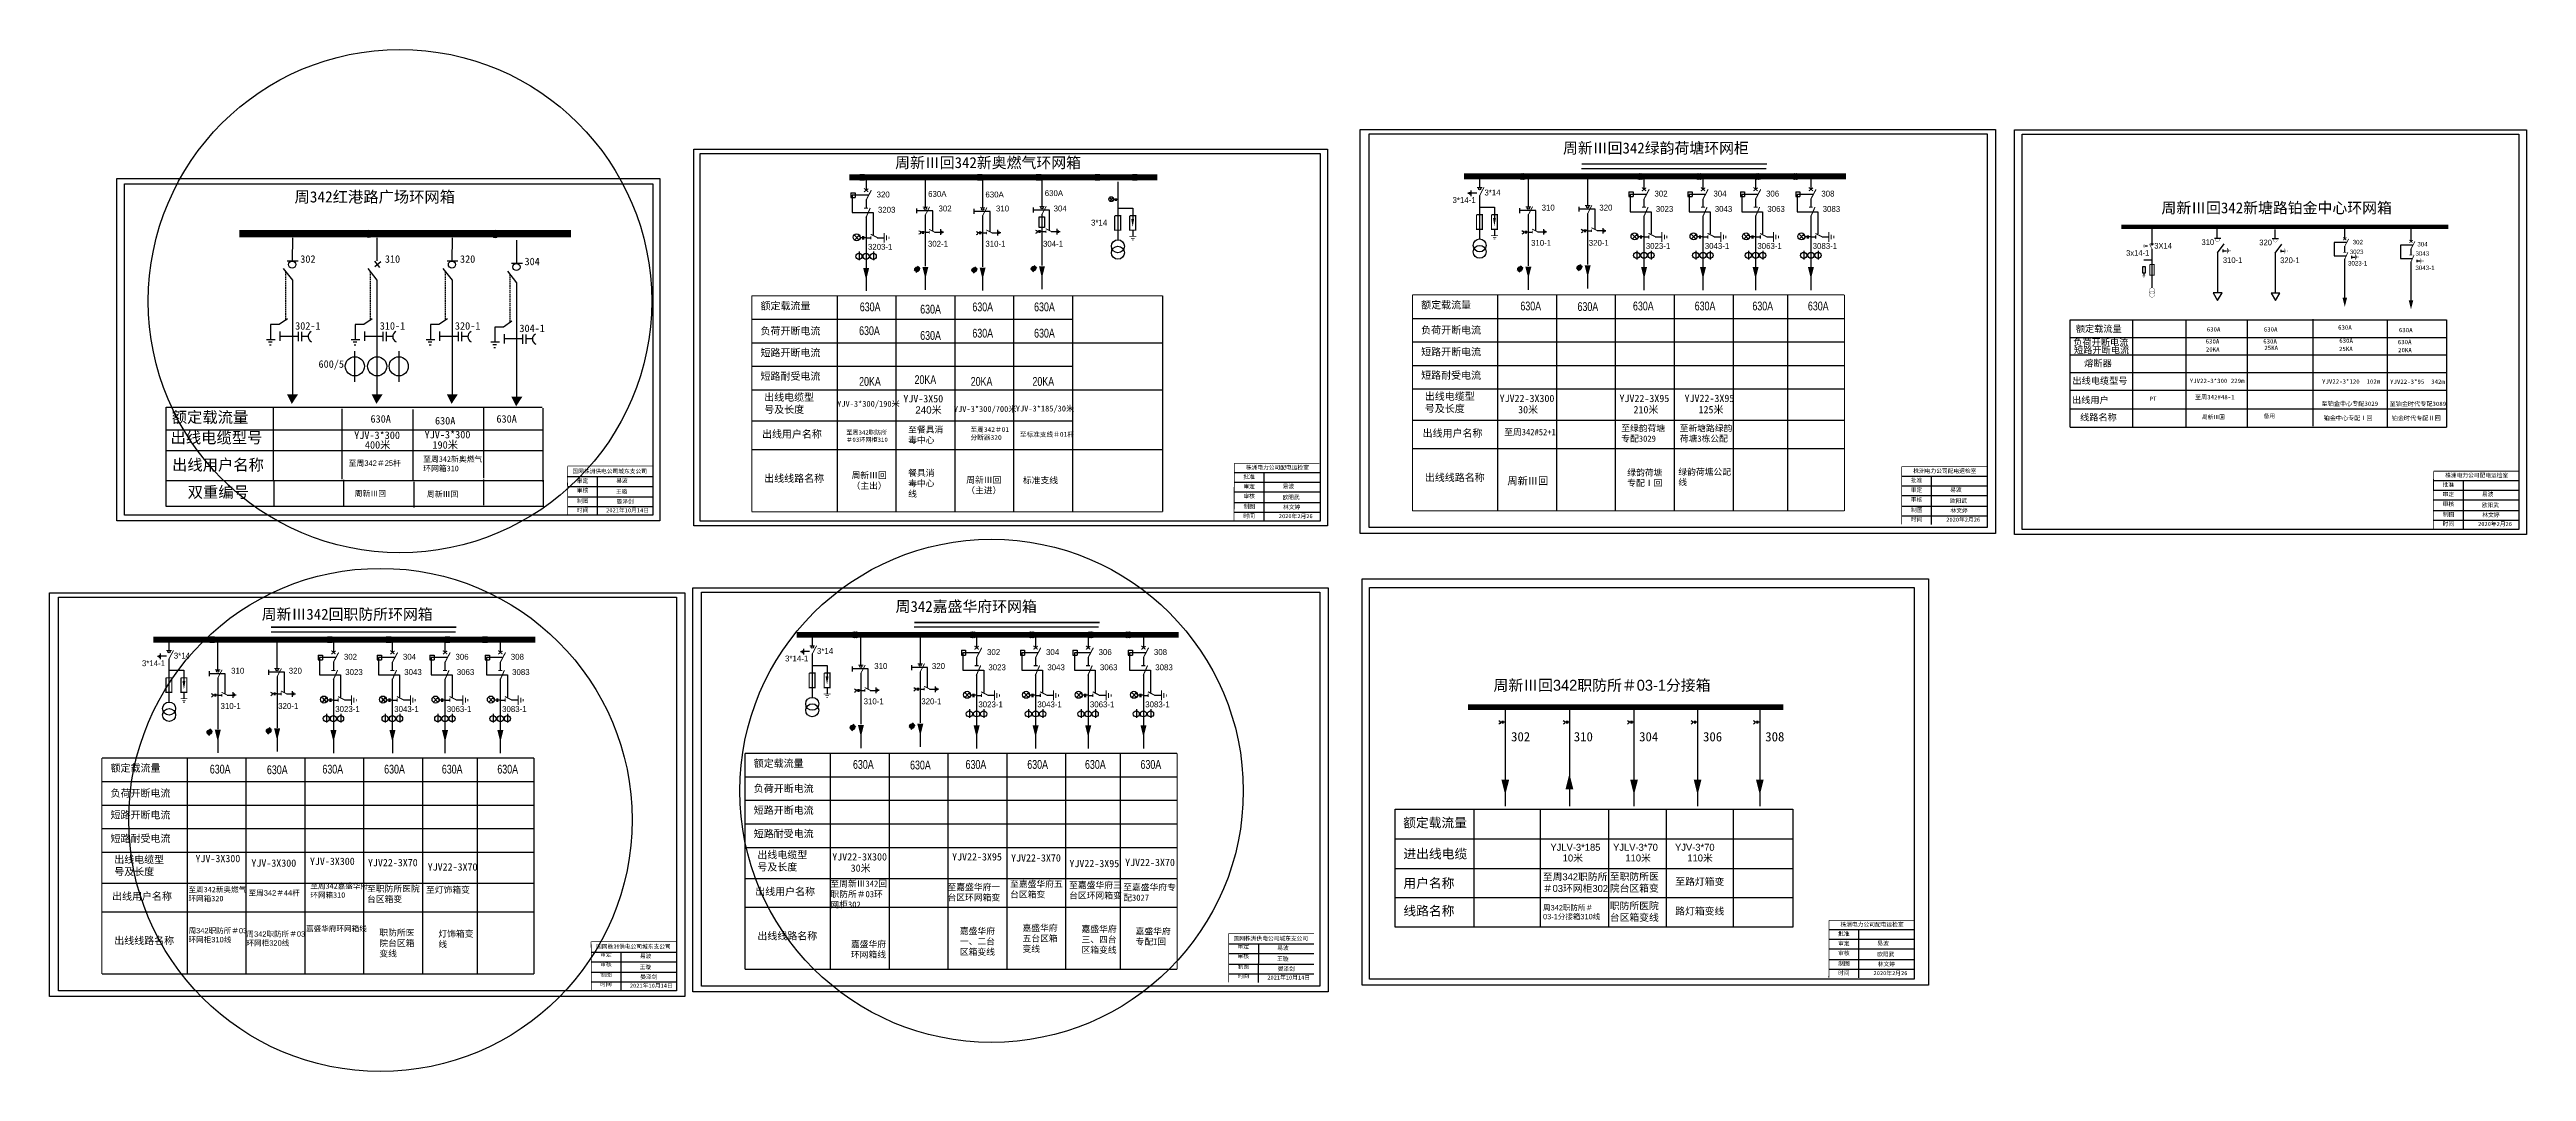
# Model space of a CAD drawing. Extents: x 21 to 683, y -296 to -23.
import ezdxf

# ---------------------------------------------------------------- set-up
doc = ezdxf.new("R2010")
doc.units = 0
doc.header["$LTSCALE"] = 0.774411
doc.linetypes.add('ACAD_ISO02W100', pattern=[15, 12, -3])
doc.linetypes.add('HIDDENX2', pattern=[0.75, 0.5, -0.25])
doc.layers.get('0').update_dxf_attribs({"linetype": 'CONTINUOUS'})
doc.layers.add('1', color=7, linetype='CONTINUOUS')
doc.layers.add('2', color=7, linetype='CONTINUOUS')
doc.styles.add('hztxt_txtstyle_0.00_0_0', font='')
doc.styles.add('hztxt_txtstyle_1.17_0_0', font='', dxfattribs={"height": 1.167874})
doc.styles.add('hztxt_txtstyle_1.19_0_0', font='', dxfattribs={"height": 1.191329, "bigfont": 'hztxt.shx'})
doc.styles.add('hztxt_txtstyle_1.51_0_0', font='', dxfattribs={"height": 1.514045, "bigfont": 'hztxt.shx'})
doc.styles.add('hztxt_txtstyle_1.53_0_0', font='', dxfattribs={"height": 1.528295, "bigfont": 'hztxt.shx'})
doc.styles.add('hztxt_txtstyle_1.57_0_0', font='', dxfattribs={"height": 1.57248, "bigfont": 'hztxt.shx'})
doc.styles.add('hztxt_txtstyle_1.75_0_0', font='', dxfattribs={"height": 1.751811})
doc.styles.add('hztxt_txtstyle_2.00_0_0', font='', dxfattribs={"height": 2})
doc.styles.add('hztxt_txtstyle_2.36_0_0', font='', dxfattribs={"height": 2.35872, "bigfont": 'hztxt.shx'})
doc.styles.add('hztxt_txtstyle_2.50_0_0', font='', dxfattribs={"height": 2.5})
doc.styles.add('hztxt_txtstyle_2.99_0_0', font='', dxfattribs={"height": 2.994467})
doc.styles.add('hztxt_txtstyle_3.00_0_0', font='', dxfattribs={"height": 3})
doc.styles.get('hztxt_txtstyle_0.00_0_0').set_extended_font_data('SimSun')
doc.styles.get('hztxt_txtstyle_1.17_0_0').set_extended_font_data('SimSun')
doc.styles.get('hztxt_txtstyle_1.19_0_0').set_extended_font_data('hztxt')
doc.styles.get('hztxt_txtstyle_1.51_0_0').set_extended_font_data('hztxt')
doc.styles.get('hztxt_txtstyle_1.53_0_0').set_extended_font_data('hztxt')
doc.styles.get('hztxt_txtstyle_1.57_0_0').set_extended_font_data('hztxt')
doc.styles.get('hztxt_txtstyle_1.75_0_0').set_extended_font_data('SimSun')
doc.styles.get('hztxt_txtstyle_2.00_0_0').set_extended_font_data('SimSun')
doc.styles.get('hztxt_txtstyle_2.36_0_0').set_extended_font_data('hztxt')
doc.styles.get('hztxt_txtstyle_2.50_0_0').set_extended_font_data('SimSun')
doc.styles.get('hztxt_txtstyle_2.99_0_0').set_extended_font_data('SimSun')
doc.styles.get('hztxt_txtstyle_3.00_0_0').set_extended_font_data('SimSun')

# ---------------------------------------------------------------- blocks, each defined once
blk = doc.blocks.new('JD')
for points in [[(-2, 0.2), (-2, -0.2), (2, 0.2), (2, -0.2)], [(1, -1.2), (1, -0.8), (-1, -1.2), (-1, -0.8)], [(-0.5, -1.8), (-0.5, -2.2), (0.5, -1.8), (0.5, -2.2)]]:
    blk.add_trace(points)

msp = doc.modelspace()

# ---------------------------------------------------------------- hatches: boundary and pattern name
at = {"linetype": 'Continuous'}
for points in [[(87.77, -115.23), (84.85, -115.23), (86.12, -117.77)], [(110.38, -115.23), (107.46, -115.23), (108.73, -117.77)], [(130.46, -115.23), (127.54, -115.23), (128.81, -117.77)], [(147.7, -115.88), (144.78, -115.88), (146.05, -118.42)]]:
    msp.add_hatch(color=256, dxfattribs=at).paths.add_polyline_path(points)

# ---------------------------------------------------------------- linework, layer by layer
for p, q in [((239.54, -57.2), (239.54, -60.67)), ((255.32, -57.83), (255.32, -65.11)), ((270.62, -58), (270.62, -65.28)), ((286.47, -57.64), (286.47, -64.92)), ((306.79, -58.43), (306.79, -73.98)), ((403.45, -57.68), (403.45, -59.88)), ((416.43, -57.76), (416.43, -65.04)), ((432.28, -57.4), (432.28, -64.68)), ((447.37, -56.96), (447.37, -60.43)), ((463.13, -56.96), (463.13, -60.43)), ((477.17, -56.96), (477.17, -60.43)), ((491.95, -56.96), (491.95, -60.43)), ((235.51, -61.33), (235.51, -62.59)), ((235.51, -61.33), (236.64, -61.33)), ((235.51, -62.59), (236.64, -62.59)), ((240.1, -61.98), (235.87, -61.98)), ((235.87, -61.98), (235.87, -66.63)), ((236.64, -61.33), (236.64, -62.59)), ((239.54, -63.25), (239.54, -65.37)), ((306.77, -65.42), (310.78, -65.42)), ((310.78, -65.42), (310.78, -68.35)), ((402.75, -61.43), (401.26, -61.43)), ((403.43, -65.18), (407.44, -65.18)), ((403.45, -62.07), (403.45, -73.74)), ((407.44, -65.18), (407.44, -68.11)), ((443.34, -61.09), (443.34, -62.35)), ((443.34, -61.09), (444.48, -61.09)), ((443.34, -62.35), (444.48, -62.35)), ((447.94, -61.75), (443.7, -61.75)), ((443.7, -61.75), (443.7, -66.39)), ((444.48, -61.09), (444.48, -62.35)), ((447.37, -63.01), (447.37, -65.13)), ((459.1, -61.09), (459.1, -62.35)), ((459.1, -61.09), (460.23, -61.09)), ((459.1, -62.35), (460.23, -62.35)), ((463.69, -61.75), (459.46, -61.75)), ((459.46, -61.75), (459.46, -66.39)), ((460.23, -61.09), (460.23, -62.35)), ((463.13, -63.01), (463.13, -65.13)), ((473.15, -61.09), (473.15, -62.35)), ((473.15, -61.09), (474.28, -61.09)), ((473.15, -62.35), (474.28, -62.35)), ((477.74, -61.75), (473.51, -61.75)), ((473.51, -61.75), (473.51, -66.39)), ((474.28, -61.09), (474.28, -62.35)), ((477.17, -63.01), (477.17, -65.13)), ((487.93, -61.09), (487.93, -62.35)), ((487.93, -61.09), (489.06, -61.09)), ((487.93, -62.35), (489.06, -62.35)), ((492.52, -61.75), (488.29, -61.75)), ((488.29, -61.75), (488.29, -66.39)), ((489.06, -61.09), (489.06, -62.35)), ((491.95, -63.01), (491.95, -65.13)), ((235.87, -66.63), (241.46, -66.63)), ((239.54, -67.71), (239.54, -81.51)), ((241.46, -66.63), (241.46, -72.57)), ((255.36, -67.26), (255.36, -80.95)), ((255.36, -71.9), (256.45, -71.9)), ((257.87, -71.87), (259.36, -71.87)), ((270.67, -67.42), (270.67, -81.12)), ((270.67, -72.07), (271.76, -72.07)), ((273.18, -72.04), (274.66, -72.04)), ((286.52, -67.06), (286.52, -80.76)), ((286.52, -71.71), (287.61, -71.71)), ((289.03, -71.68), (290.51, -71.68)), ((310.78, -71.42), (310.78, -72.94)), ((407.44, -71.19), (407.44, -72.7)), ((416.47, -67.18), (416.47, -80.88)), ((416.47, -71.83), (417.56, -71.83)), ((418.98, -71.8), (420.46, -71.8)), ((432.33, -66.83), (432.33, -80.52)), ((432.33, -71.47), (433.41, -71.47)), ((434.84, -71.44), (436.32, -71.44)), ((443.7, -66.39), (449.29, -66.39)), ((447.37, -67.47), (447.37, -81.28)), ((449.29, -66.39), (449.29, -72.33)), ((459.46, -66.39), (465.04, -66.39)), ((463.13, -67.47), (463.13, -81.28)), ((465.04, -66.39), (465.04, -72.33)), ((473.51, -66.39), (479.09, -66.39)), ((477.17, -67.47), (477.17, -81.28)), ((479.09, -66.39), (479.09, -72.33)), ((488.29, -66.39), (493.87, -66.39)), ((491.95, -67.47), (491.95, -81.28)), ((493.87, -66.39), (493.87, -72.33)), ((86.26, -73.34), (86.22, -79.52)), ((108.87, -73.34), (108.83, -79.52)), ((128.95, -73.34), (128.91, -79.52)), ((146.19, -73.99), (146.15, -80.17)), ((237.66, -77.06), (237.66, -79.37)), ((239.54, -73.38), (240.84, -73.38)), ((241.5, -77.06), (241.5, -79.37)), ((242.55, -73.34), (244.33, -73.34)), ((445.49, -76.83), (445.49, -79.13)), ((447.37, -73.14), (448.68, -73.14)), ((449.33, -76.83), (449.33, -79.13)), ((450.38, -73.1), (452.16, -73.1)), ((461.25, -76.83), (461.25, -79.13)), ((463.13, -73.14), (464.43, -73.14)), ((465.09, -76.83), (465.09, -79.13)), ((466.14, -73.1), (467.92, -73.1)), ((475.3, -76.83), (475.3, -79.13)), ((477.17, -73.14), (478.48, -73.14)), ((479.13, -76.83), (479.13, -79.13)), ((480.19, -73.1), (481.96, -73.1)), ((490.08, -76.83), (490.08, -79.13)), ((491.95, -73.14), (493.26, -73.14)), ((493.91, -76.83), (493.91, -79.13)), ((494.97, -73.1), (496.74, -73.1)), ((239.55, -83.37), (239.55, -87.57)), ((253.47, -80.92), (252.42, -82.17)), ((253.7, -81.16), (252.65, -82.41)), ((253.9, -81.42), (252.86, -82.67)), ((255.36, -81.75), (255.36, -87.32)), ((268.77, -81.09), (267.73, -82.33)), ((269, -81.33), (267.96, -82.58)), ((269.21, -81.59), (268.16, -82.84)), ((270.66, -81.91), (270.66, -87.49)), ((284.62, -80.73), (283.58, -81.97)), ((284.85, -80.97), (283.81, -82.22)), ((285.06, -81.23), (284.02, -82.48)), ((286.52, -81.55), (286.52, -87.13)), ((414.57, -80.85), (413.53, -82.09)), ((414.81, -81.09), (413.76, -82.34)), ((415.01, -81.35), (413.97, -82.6)), ((416.47, -81.67), (416.47, -87.25)), ((430.43, -80.49), (429.38, -81.74)), ((430.66, -80.73), (429.62, -81.98)), ((430.86, -80.99), (429.82, -82.24)), ((432.32, -81.31), (432.32, -86.89)), ((447.38, -83.13), (447.38, -87.33)), ((463.14, -83.13), (463.14, -87.33)), ((477.18, -83.13), (477.18, -87.33)), ((491.96, -83.13), (491.96, -87.33)), ((231.78, -88.86), (231.78, -146.61)), ((231.78, -88.86), (231.78, -146.61)), ((247.51, -88.86), (247.51, -146.61)), ((263.23, -88.86), (263.23, -146.61)), ((278.96, -88.86), (278.96, -107.74)), ((294.68, -88.86), (294.68, -146.61)), ((408.28, -88.62), (408.28, -146.38)), ((408.28, -88.62), (408.28, -146.38)), ((424.01, -88.62), (424.01, -146.38)), ((439.73, -88.62), (439.73, -146.38)), ((455.46, -88.62), (455.46, -107.5)), ((471.18, -88.62), (471.18, -146.38)), ((485.77, -88.62), (485.77, -146.38)), ((278.96, -107.74), (278.96, -146.61)), ((455.46, -107.5), (455.46, -146.38)), ((52.53, -138.37), (52.53, -118.65)), ((52.53, -118.65), (152.97, -118.65)), ((81.12, -118.65), (81.12, -138.37)), ((99.5, -119.1), (99.5, -137.92)), ((137.3, -118.55), (137.3, -137.59)), ((153.21, -118.88), (153.21, -138.6)), ((52.72, -124.69), (153.19, -124.69)), ((118.48, -119.27), (118.48, -138.09)), ((52.72, -130.2), (152.97, -130.2)), ((52.53, -145.22), (52.53, -138.36)), ((153.41, -138.37), (52.53, -138.37)), ((153.41, -145.22), (52.53, -145.22)), ((52.59, -185.25), (51.11, -185.25)), ((53.29, -181.5), (53.29, -183.7)), ((66.27, -181.58), (66.27, -188.86)), ((82.12, -181.22), (82.12, -188.5)), ((93.19, -184.91), (93.19, -186.17)), ((93.19, -184.91), (94.32, -184.91)), ((94.32, -184.91), (94.32, -186.17)), ((97.21, -180.78), (97.21, -184.26)), ((108.94, -184.91), (108.94, -186.17)), ((108.94, -184.91), (110.08, -184.91)), ((110.08, -184.91), (110.08, -186.17)), ((112.97, -180.78), (112.97, -184.26)), ((122.99, -184.91), (122.99, -186.17)), ((122.99, -184.91), (124.12, -184.91)), ((124.12, -184.91), (124.12, -186.17)), ((127.02, -180.78), (127.02, -184.26)), ((137.77, -184.91), (137.77, -186.17)), ((137.77, -184.91), (138.9, -184.91)), ((138.9, -184.91), (138.9, -186.17)), ((141.8, -180.78), (141.8, -184.26)), ((224.42, -183.99), (222.94, -183.99)), ((225.13, -180.24), (225.13, -182.44)), ((225.13, -184.63), (225.13, -196.3)), ((238.1, -180.32), (238.1, -187.6)), ((253.96, -179.96), (253.96, -187.24)), ((265.02, -183.65), (265.02, -184.91)), ((265.02, -183.65), (266.15, -183.65)), ((265.02, -184.91), (266.15, -184.91)), ((269.62, -184.31), (265.38, -184.31)), ((265.38, -184.31), (265.38, -188.95)), ((266.15, -183.65), (266.15, -184.91)), ((269.05, -179.52), (269.05, -182.99)), ((280.78, -183.65), (280.78, -184.91)), ((280.78, -183.65), (281.91, -183.65)), ((280.78, -184.91), (281.91, -184.91)), ((285.37, -184.31), (281.14, -184.31)), ((281.14, -184.31), (281.14, -188.95)), ((281.91, -183.65), (281.91, -184.91)), ((284.81, -179.52), (284.81, -182.99)), ((294.83, -183.65), (294.83, -184.91)), ((294.83, -183.65), (295.96, -183.65)), ((294.83, -184.91), (295.96, -184.91)), ((299.42, -184.31), (295.19, -184.31)), ((295.19, -184.31), (295.19, -188.95)), ((295.96, -183.65), (295.96, -184.91)), ((298.85, -179.52), (298.85, -182.99)), ((309.61, -183.65), (309.61, -184.91)), ((309.61, -183.65), (310.74, -183.65)), ((309.61, -184.91), (310.74, -184.91)), ((314.2, -184.31), (309.97, -184.31)), ((309.97, -184.31), (309.97, -188.95)), ((310.74, -183.65), (310.74, -184.91)), ((313.63, -179.52), (313.63, -182.99)), ((53.28, -189), (57.29, -189)), ((53.29, -185.89), (53.29, -197.56)), ((57.29, -189), (57.29, -191.93)), ((66.32, -191), (66.32, -204.7)), ((82.17, -190.65), (82.17, -204.34)), ((93.19, -186.17), (94.32, -186.17)), ((97.78, -185.57), (93.55, -185.57)), ((93.55, -185.57), (93.55, -190.21)), ((93.55, -190.21), (99.13, -190.21)), ((97.21, -186.83), (97.21, -188.95)), ((97.21, -191.29), (97.21, -205.1)), ((99.13, -190.21), (99.13, -196.15)), ((108.94, -186.17), (110.08, -186.17)), ((113.54, -185.57), (109.3, -185.57)), ((109.3, -185.57), (109.3, -190.21)), ((109.3, -190.21), (114.89, -190.21)), ((112.97, -186.83), (112.97, -188.95)), ((112.97, -191.29), (112.97, -205.1)), ((114.89, -190.21), (114.89, -196.15)), ((122.99, -186.17), (124.12, -186.17)), ((127.58, -185.57), (123.35, -185.57)), ((123.35, -185.57), (123.35, -190.21)), ((123.35, -190.21), (128.94, -190.21)), ((127.02, -186.83), (127.02, -188.95)), ((127.02, -191.29), (127.02, -205.1)), ((128.94, -190.21), (128.94, -196.15)), ((137.77, -186.17), (138.9, -186.17)), ((142.36, -185.57), (138.13, -185.57)), ((138.13, -185.57), (138.13, -190.21)), ((138.13, -190.21), (143.72, -190.21)), ((141.8, -186.83), (141.8, -188.95)), ((141.8, -191.29), (141.8, -205.1)), ((143.72, -190.21), (143.72, -196.15)), ((225.11, -187.74), (229.12, -187.74)), ((229.12, -187.74), (229.12, -190.67)), ((238.15, -189.74), (238.15, -203.44)), ((254, -189.38), (254, -203.08)), ((265.38, -188.95), (270.97, -188.95)), ((269.05, -185.57), (269.05, -187.69)), ((269.05, -190.03), (269.05, -203.84)), ((270.97, -188.95), (270.97, -194.89)), ((281.14, -188.95), (286.72, -188.95)), ((284.81, -185.57), (284.81, -187.69)), ((284.81, -190.03), (284.81, -203.84)), ((286.72, -188.95), (286.72, -194.89)), ((295.19, -188.95), (300.77, -188.95)), ((298.85, -185.57), (298.85, -187.69)), ((298.85, -190.03), (298.85, -203.84)), ((300.77, -188.95), (300.77, -194.89)), ((309.97, -188.95), (315.55, -188.95)), ((313.63, -185.57), (313.63, -187.69)), ((313.63, -190.03), (313.63, -203.84)), ((315.55, -188.95), (315.55, -194.89)), ((57.29, -195.01), (57.29, -196.52)), ((66.32, -195.65), (67.4, -195.65)), ((68.83, -195.62), (70.31, -195.62)), ((82.17, -195.29), (83.26, -195.29)), ((84.68, -195.26), (86.16, -195.26)), ((97.21, -196.96), (98.52, -196.96)), ((100.23, -196.92), (102, -196.92)), ((112.97, -196.96), (114.28, -196.96)), ((115.98, -196.92), (117.76, -196.92)), ((127.02, -196.96), (128.32, -196.96)), ((130.03, -196.92), (131.81, -196.92)), ((141.8, -196.96), (143.1, -196.96)), ((144.81, -196.92), (146.59, -196.92)), ((229.12, -193.74), (229.12, -195.26)), ((238.15, -194.39), (239.24, -194.39)), ((240.66, -194.36), (242.14, -194.36)), ((254, -194.03), (255.09, -194.03)), ((256.51, -194), (258, -194)), ((269.05, -195.7), (270.36, -195.7)), ((272.06, -195.66), (273.84, -195.66)), ((284.81, -195.7), (286.11, -195.7)), ((287.82, -195.66), (289.6, -195.66)), ((298.85, -195.7), (300.16, -195.7)), ((301.86, -195.66), (303.64, -195.66)), ((313.63, -195.7), (314.94, -195.7)), ((316.64, -195.66), (318.42, -195.66)), ((64.42, -204.67), (63.37, -205.91)), ((64.65, -204.91), (63.61, -206.16)), ((80.27, -204.31), (79.23, -205.56)), ((80.5, -204.55), (79.46, -205.8)), ((80.71, -204.81), (79.66, -206.06)), ((82.16, -205.13), (82.16, -210.71)), ((95.34, -200.65), (95.34, -202.95)), ((99.17, -200.65), (99.17, -202.95)), ((111.09, -200.65), (111.09, -202.95)), ((114.93, -200.65), (114.93, -202.95)), ((125.14, -200.65), (125.14, -202.95)), ((128.98, -200.65), (128.98, -202.95)), ((139.92, -200.65), (139.92, -202.95)), ((143.76, -200.65), (143.76, -202.95)), ((236.25, -203.41), (235.21, -204.65)), ((236.48, -203.65), (235.44, -204.9)), ((236.69, -203.91), (235.65, -205.16)), ((238.15, -204.23), (238.15, -209.81)), ((252.1, -203.05), (251.06, -204.29)), ((252.34, -203.29), (251.29, -204.54)), ((252.54, -203.55), (251.5, -204.8)), ((254, -203.87), (254, -209.45)), ((267.17, -199.38), (267.17, -201.69)), ((271.01, -199.38), (271.01, -201.69)), ((282.93, -199.38), (282.93, -201.69)), ((286.77, -199.38), (286.77, -201.69)), ((296.98, -199.38), (296.98, -201.69)), ((300.81, -199.38), (300.81, -201.69)), ((311.76, -199.38), (311.76, -201.69)), ((315.59, -199.38), (315.59, -201.69)), ((64.85, -205.17), (63.81, -206.42)), ((66.31, -205.49), (66.31, -211.07)), ((97.22, -206.95), (97.22, -211.15)), ((112.98, -206.95), (112.98, -211.15)), ((127.03, -206.95), (127.03, -211.15)), ((141.81, -206.95), (141.81, -211.15)), ((229.96, -211.18), (229.96, -268.93)), ((229.96, -211.18), (229.96, -268.93)), ((245.68, -211.18), (245.68, -268.93)), ((261.41, -211.18), (261.41, -268.93)), ((269.06, -205.69), (269.06, -209.89)), ((277.13, -211.18), (277.13, -230.06)), ((284.81, -205.69), (284.81, -209.89)), ((292.86, -211.18), (292.86, -268.93)), ((298.86, -205.69), (298.86, -209.89)), ((307.45, -211.18), (307.45, -268.93)), ((313.64, -205.69), (313.64, -209.89)), ((58.12, -212.44), (58.12, -270.2)), ((58.12, -212.44), (58.12, -270.2)), ((73.85, -212.44), (73.85, -270.2)), ((89.57, -212.44), (89.57, -270.2)), ((105.3, -212.44), (105.3, -231.32)), ((121.02, -212.44), (121.02, -270.2)), ((135.62, -212.44), (135.62, -270.2)), ((105.3, -231.32), (105.3, -270.2)), ((277.13, -230.06), (277.13, -268.93))]:
    msp.add_line(p, q)
for p, q in [((304.71, -62.7), (305.47, -63.51)), ((305.47, -62.7), (304.71, -63.51)), ((400.53, -61.62), (400.53, -61.3)), ((400.88, -61.82), (400.88, -61.13)), ((401.22, -62.2), (401.22, -60.71)), ((237.61, -72.73), (236.53, -73.9)), ((236.53, -72.73), (237.61, -73.9)), ((259.4, -71.1), (259.4, -72.59)), ((259.74, -71.49), (259.74, -72.18)), ((260.09, -71.68), (260.09, -72)), ((274.7, -71.27), (274.7, -72.76)), ((275.05, -71.65), (275.05, -72.34)), ((275.39, -71.85), (275.39, -72.17)), ((290.55, -70.99), (290.55, -72.49)), ((290.9, -71.38), (290.9, -72.07)), ((291.25, -71.58), (291.25, -71.9)), ((420.5, -71.03), (420.5, -72.52)), ((420.85, -71.41), (420.85, -72.1)), ((421.2, -71.61), (421.2, -71.93)), ((436.36, -70.76), (436.36, -72.25)), ((436.7, -71.14), (436.7, -71.83)), ((437.05, -71.34), (437.05, -71.66)), ((445.44, -72.49), (444.36, -73.66)), ((444.36, -72.49), (445.44, -73.66)), ((461.2, -72.49), (460.12, -73.66)), ((460.12, -72.49), (461.2, -73.66)), ((475.25, -72.49), (474.16, -73.66)), ((474.16, -72.49), (475.25, -73.66)), ((490.03, -72.49), (488.94, -73.66)), ((488.94, -72.49), (490.03, -73.66)), ((83.78, -81.6), (86.26, -84.72)), ((84.9, -79.52), (87.81, -79.52)), ((86.26, -84.72), (86.26, -115.34)), ((106.39, -81.6), (108.87, -84.72)), ((109.59, -81.29), (108.33, -79.62)), ((109.87, -79.76), (108.33, -81.16)), ((108.87, -84.72), (108.87, -115.34)), ((126.47, -81.6), (128.94, -84.72)), ((127.59, -79.52), (130.49, -79.52)), ((128.94, -84.72), (128.94, -115.34)), ((143.71, -82.25), (146.19, -85.37)), ((144.83, -80.17), (147.73, -80.17)), ((146.19, -85.37), (146.19, -115.99)), ((82.73, -96.59), (80.46, -96.59)), ((80.46, -96.59), (80.46, -100.47)), ((85, -95.05), (82.73, -96.59)), ((82.89, -98.45), (82.89, -100.95)), ((87.83, -98.53), (87.83, -101.04)), ((88.72, -98.53), (88.72, -101.04)), ((103.07, -96.59), (103.07, -100.47)), ((105.34, -96.59), (103.07, -96.59)), ((107.6, -95.05), (105.34, -96.59)), ((105.5, -98.45), (105.5, -100.95)), ((110.44, -98.53), (110.44, -101.04)), ((111.33, -98.53), (111.33, -101.04)), ((123.15, -96.59), (123.15, -100.47)), ((125.41, -96.59), (123.15, -96.59)), ((127.68, -95.05), (125.41, -96.59)), ((125.58, -98.45), (125.58, -100.95)), ((130.52, -98.53), (130.52, -101.04)), ((131.41, -98.53), (131.41, -101.04)), ((142.66, -97.24), (140.39, -97.24)), ((140.39, -97.24), (140.39, -101.12)), ((144.92, -95.7), (142.66, -97.24)), ((142.82, -99.1), (142.82, -101.6)), ((147.76, -99.18), (147.76, -101.69)), ((148.65, -99.18), (148.65, -101.69)), ((209.02, -95.15), (294.55, -95.15)), ((385.52, -94.91), (500.96, -94.91)), ((79.33, -100.55), (81.68, -100.55)), ((79.9, -101.2), (80.87, -101.2)), ((80.14, -102.01), (80.63, -102.01)), ((82.89, -99.66), (87.75, -99.66)), ((88.72, -99.66), (90.5, -99.66)), ((101.94, -100.55), (104.29, -100.55)), ((102.5, -101.2), (103.48, -101.2)), ((102.75, -102.01), (103.23, -102.01)), ((102.9, -103.68), (102.9, -111.86)), ((105.5, -99.66), (110.36, -99.66)), ((111.33, -99.66), (113.11, -99.66)), ((114.73, -103.68), (114.73, -111.86)), ((122.01, -100.55), (124.36, -100.55)), ((122.58, -101.2), (123.55, -101.2)), ((122.82, -102.01), (123.31, -102.01)), ((125.58, -99.66), (130.43, -99.66)), ((131.41, -99.66), (133.19, -99.66)), ((139.26, -101.2), (141.6, -101.2)), ((139.82, -101.85), (140.79, -101.85)), ((140.07, -102.66), (140.55, -102.66)), ((142.82, -100.31), (147.68, -100.31)), ((148.65, -100.31), (150.43, -100.31)), ((209.02, -101.44), (318.8, -101.44)), ((385.52, -101.2), (500.96, -101.2)), ((209.02, -107.73), (294.65, -107.73)), ((385.52, -107.49), (500.96, -107.49)), ((209.02, -114.02), (318.8, -114.02)), ((385.52, -113.78), (500.96, -113.78)), ((209.02, -122.31), (294.55, -122.31)), ((385.52, -122.08), (500.96, -122.08)), ((209.02, -129.98), (318.8, -129.98)), ((385.52, -129.74), (500.96, -129.74)), ((81.28, -138.36), (81.28, -145.21)), ((99.89, -138.11), (99.89, -144.96)), ((118.75, -138.6), (118.75, -145.45)), ((137.36, -138.03), (137.36, -144.88)), ((153.27, -138.36), (153.27, -145.21)), ((159.82, -137.22), (182.57, -137.22)), ((167.72, -137.28), (167.72, -147.56)), ((337.9, -136.14), (360.65, -136.14)), ((337.9, -138.73), (360.65, -138.73)), ((345.8, -136.14), (345.8, -149.07)), ((159.82, -139.82), (182.57, -139.82)), ((159.82, -142.64), (182.57, -142.64)), ((159.82, -145.23), (182.57, -145.23)), ((337.9, -141.32), (360.65, -141.32)), ((337.9, -144.15), (360.65, -144.15)), ((337.9, -146.74), (360.65, -146.74)), ((50.37, -185.44), (50.37, -185.12)), ((50.72, -185.64), (50.72, -184.95)), ((51.07, -186.02), (51.07, -184.53)), ((222.21, -184.18), (222.21, -183.86)), ((222.56, -184.38), (222.56, -183.69)), ((222.9, -184.76), (222.9, -183.27)), ((70.35, -194.85), (70.35, -196.34)), ((70.7, -195.23), (70.7, -195.92)), ((71.04, -195.43), (71.04, -195.75)), ((86.2, -194.58), (86.2, -196.07)), ((86.55, -194.96), (86.55, -195.65)), ((86.89, -195.16), (86.89, -195.48)), ((95.29, -196.31), (94.2, -197.48)), ((94.2, -196.31), (95.29, -197.48)), ((111.04, -196.31), (109.96, -197.48)), ((109.96, -196.31), (111.04, -197.48)), ((125.09, -196.31), (124.01, -197.48)), ((124.01, -196.31), (125.09, -197.48)), ((139.87, -196.31), (138.79, -197.48)), ((138.79, -196.31), (139.87, -197.48)), ((242.18, -193.59), (242.18, -195.08)), ((242.53, -193.97), (242.53, -194.66)), ((242.88, -194.17), (242.88, -194.49)), ((258.04, -193.31), (258.04, -194.81)), ((258.38, -193.7), (258.38, -194.39)), ((258.73, -193.9), (258.73, -194.22)), ((267.12, -195.05), (266.04, -196.22)), ((266.04, -195.05), (267.12, -196.22)), ((282.88, -195.05), (281.79, -196.22)), ((281.79, -195.05), (282.88, -196.22)), ((296.93, -195.05), (295.84, -196.22)), ((295.84, -195.05), (296.93, -196.22)), ((311.71, -195.05), (310.62, -196.22)), ((310.62, -195.05), (311.71, -196.22)), ((207.19, -217.47), (322.64, -217.47)), ((35.36, -218.73), (150.81, -218.73)), ((207.19, -223.76), (322.64, -223.76)), ((35.36, -225.02), (150.81, -225.02)), ((35.36, -231.31), (150.81, -231.31)), ((207.19, -230.05), (322.64, -230.05)), ((35.36, -237.6), (150.81, -237.6)), ((207.19, -236.34), (322.64, -236.34)), ((207.19, -244.63), (322.64, -244.63)), ((35.36, -245.9), (150.81, -245.9)), ((35.36, -253.56), (150.81, -253.56)), ((207.19, -252.3), (322.64, -252.3)), ((166.16, -264.31), (188.91, -264.31)), ((174.06, -264.37), (174.06, -274.65)), ((336.46, -262.15), (359.21, -262.15)), ((344.36, -262.21), (344.35, -272.48)), ((166.16, -266.9), (188.91, -266.9)), ((166.16, -269.73), (188.91, -269.73)), ((336.46, -264.74), (359.21, -264.74)), ((336.46, -267.56), (359.21, -267.56)), ((336.46, -270.15), (359.21, -270.15)), ((166.16, -272.32), (188.91, -272.32))]:
    msp.add_line(p, q, dxfattribs=at)
at = {"color": 0}
for p, q in [((583.12, -70.89), (583.12, -75.01)), ((600.57, -73.3), (600.57, -71.03)), ((616, -73.38), (616, -71.11)), ((634.6, -71.03), (634.6, -73.67)), ((652.32, -71.09), (652.31, -74.36)), ((580.96, -79.24), (583.12, -79.24)), ((581.94, -75.6), (581.18, -75.6)), ((583.12, -76.32), (583.12, -86.75)), ((599.79, -73.49), (601.49, -73.49)), ((600.59, -77.41), (600.59, -88.15)), ((602.09, -76.47), (602.09, -77.17)), ((602.1, -76.82), (603, -76.82)), ((615.23, -73.57), (616.92, -73.57)), ((616.02, -77.49), (616.02, -88.23)), ((617.52, -76.55), (617.52, -77.25)), ((617.54, -76.9), (618.43, -76.9)), ((631.82, -74.66), (631.82, -78.17)), ((635.03, -74.66), (631.82, -74.66)), ((631.82, -78.17), (635.04, -78.17)), ((634.6, -75.62), (634.6, -77.22)), ((634.6, -78.99), (634.6, -89.46)), ((636.45, -78.21), (636.45, -78.91)), ((636.46, -78.56), (637.36, -78.56)), ((649.53, -75.35), (649.53, -78.87)), ((652.74, -75.35), (649.53, -75.35)), ((649.53, -78.87), (652.74, -78.87)), ((652.31, -76.31), (652.31, -77.91)), ((653.84, -79.22), (653.84, -79.92)), ((580.96, -82.7), (580.96, -83.46)), ((652.31, -79.68), (652.31, -90.15)), ((653.86, -79.57), (654.75, -79.57)), ((561.21, -95.34), (561.21, -124.01)), ((577.89, -95.34), (577.89, -124.03)), ((592.12, -95.34), (592.12, -124.03)), ((608.53, -95.6), (608.53, -124.03)), ((626.08, -95.16), (626.08, -123.73)), ((645.96, -95.44), (645.96, -124.03)), ((661.78, -95.33), (661.78, -124.03))]:
    msp.add_line(p, q, dxfattribs=at)
at = {"linetype": 'HIDDENX2'}
for p, q in [((84.43, -82.52), (84.43, -95.44)), ((107.03, -82.52), (107.03, -95.44)), ((127.11, -82.52), (127.11, -95.44)), ((144.35, -83.17), (144.35, -96.09))]:
    msp.add_line(p, q, dxfattribs=at)
at = {"color": 0, "linetype": 'Continuous'}
for p, q in [((561.28, -95.33), (661.78, -95.33)), ((561.21, -100.01), (661.78, -100.01)), ((561.21, -104.68), (661.78, -104.68)), ((561.21, -109.35), (661.78, -109.35)), ((561.21, -114.08), (661.78, -114.08)), ((561.21, -119.06), (661.78, -119.06)), ((561.28, -124.03), (661.78, -124.03)), ((658.34, -138.23), (681.09, -138.23)), ((666.23, -138.23), (666.23, -151.17)), ((658.34, -140.83), (681.09, -140.83)), ((658.34, -143.42), (681.09, -143.42)), ((658.34, -146.25), (681.09, -146.25)), ((658.34, -148.84), (681.09, -148.84)), ((401.97, -226.17), (401.97, -257.7)), ((419.64, -226.17), (419.64, -257.7)), ((437.87, -226.17), (437.87, -257.7)), ((453.33, -226.17), (453.33, -257.7)), ((471.25, -226.22), (471.25, -257.53)), ((380.94, -234.02), (487.15, -234.02)), ((380.94, -242.01), (487.15, -242.01)), ((380.94, -249.71), (487.15, -249.71)), ((496.8, -258.31), (519.55, -258.31)), ((496.8, -260.9), (519.55, -260.9)), ((496.8, -263.49), (519.55, -263.49)), ((504.69, -258.31), (504.69, -271.24)), ((496.8, -266.32), (519.55, -266.32)), ((496.8, -268.91), (519.55, -268.91))]:
    msp.add_line(p, q, dxfattribs=at)
at = {"color": 7, "linetype": 'Continuous'}
for p, q in [((516.24, -137.07), (538.99, -137.07)), ((524.14, -137.07), (524.14, -150)), ((516.24, -139.67), (538.99, -139.67)), ((516.24, -142.26), (538.99, -142.26)), ((516.24, -145.08), (538.99, -145.08)), ((516.24, -147.68), (538.99, -147.68))]:
    msp.add_line(p, q, dxfattribs=at)
at = {"color": 0, "linetype": 'Continuous'}
for points in [[(371.54, -44.43), (541.31, -44.43), (541.31, -152.42), (371.54, -152.42)], [(373.92, -45.58), (539.07, -45.58), (539.07, -150.86), (373.92, -150.86)], [(546.4, -44.53), (683.17, -44.53), (683.17, -152.73), (546.4, -152.73)], [(548.45, -45.67), (681.12, -45.67), (681.12, -151.37), (548.45, -151.37)], [(372.11, -164.53), (523.44, -164.53), (523.44, -273.14), (372.11, -273.14)], [(21.38, -168.25), (191.15, -168.25), (191.15, -276.24), (21.38, -276.24)], [(23.76, -169.41), (188.91, -169.41), (188.91, -274.68), (23.76, -274.68)], [(193.22, -166.99), (362.99, -166.99), (362.99, -274.98), (193.22, -274.98)], [(195.6, -168.14), (360.75, -168.14), (360.75, -273.42), (195.6, -273.42)], [(374.01, -166.82), (519.55, -166.82), (519.55, -271.57), (374.01, -271.57)], [(380.93, -226.14), (487.19, -226.14), (487.19, -257.65), (380.93, -257.65)]]:
    msp.add_lwpolyline(points, close=True, dxfattribs=at)
at = {"linetype": 'Continuous'}
for points in [[(193.57, -49.66), (362.82, -49.66), (362.82, -150.36), (193.57, -150.36)], [(195.2, -50.84), (360.89, -50.84), (360.89, -149.11), (195.2, -149.11)], [(39.4, -57.47), (184.43, -57.47), (184.43, -149.07), (39.4, -149.07)], [(41.38, -58.91), (182.55, -58.91), (182.55, -147.49), (41.38, -147.49)], [(285.77, -67.78), (287.18, -67.78), (287.18, -70.63), (285.77, -70.63)]]:
    msp.add_lwpolyline(points, close=True, dxfattribs=at)
for points, const_width in [([(235.07, -57.2), (317.37, -57.2)], 1.57), ([(399.31, -56.96), (501.35, -56.96)], 1.57), ([(430.72, -53.64), (480.25, -53.64)], 0.393), ([(239, -61.1), (240.15, -60.23)], 0.283), ([(239.01, -60.15), (240.12, -61.07)], 0.283), ([(239.03, -65.44), (240.08, -65.44)], 0.283), ([(239.48, -68.05), (240.67, -65.38)], 0.283), ([(239.54, -63.32), (240.95, -60.64)], 0.283), ([(254.67, -65.14), (256.06, -65.14)], 0.236), ([(255.36, -67.32), (256.54, -65.08)], 0.236), ([(269.97, -65.31), (271.36, -65.31)], 0.236), ([(270.67, -67.48), (271.85, -65.25)], 0.236), ([(285.83, -64.95), (287.22, -64.95)], 0.236), ([(286.52, -67.12), (287.7, -64.89)], 0.236), ([(402.78, -59.9), (404.17, -59.9)], 0.236), ([(403.48, -62.07), (404.66, -59.84)], 0.236), ([(415.78, -65.07), (417.17, -65.07)], 0.236), ([(416.47, -67.25), (417.65, -65.01)], 0.236), ([(431.63, -64.71), (433.02, -64.71)], 0.236), ([(432.33, -66.89), (433.5, -64.65)], 0.236), ([(446.83, -60.86), (447.98, -59.99)], 0.283), ([(446.84, -59.91), (447.95, -60.84)], 0.283), ([(446.86, -65.2), (447.91, -65.2)], 0.283), ([(447.31, -67.81), (448.5, -65.14)], 0.283), ([(447.37, -63.08), (448.79, -60.4)], 0.283), ([(462.59, -60.86), (463.74, -59.99)], 0.283), ([(462.6, -59.91), (463.71, -60.84)], 0.283), ([(462.62, -65.2), (463.67, -65.2)], 0.283), ([(463.07, -67.81), (464.26, -65.14)], 0.283), ([(463.13, -63.08), (464.54, -60.4)], 0.283), ([(476.64, -60.86), (477.79, -59.99)], 0.283), ([(476.65, -59.91), (477.76, -60.84)], 0.283), ([(476.67, -65.2), (477.72, -65.2)], 0.283), ([(477.12, -67.81), (478.31, -65.14)], 0.283), ([(477.17, -63.08), (478.59, -60.4)], 0.283), ([(491.42, -60.86), (492.57, -59.99)], 0.283), ([(491.43, -59.91), (492.54, -60.84)], 0.283), ([(491.45, -65.2), (492.5, -65.2)], 0.283), ([(491.9, -67.81), (493.09, -65.14)], 0.283), ([(491.95, -63.08), (493.37, -60.4)], 0.283), ([(240.77, -72.43), (242.66, -73.38)], 0.283), ([(256.39, -71.11), (257.97, -71.9)], 0.236), ([(256.45, -71.54), (256.45, -72.26)], 0.236), ([(271.7, -71.28), (273.27, -72.07)], 0.236), ([(271.76, -71.7), (271.76, -72.43)], 0.236), ([(287.55, -70.92), (289.12, -71.71)], 0.236), ([(287.61, -71.34), (287.61, -72.07)], 0.236), ([(305.99, -67.42), (305.99, -71.33), (307.55, -71.33), (307.55, -67.42), (306.04, -67.42)], 0.33), ([(310, -67.42), (310, -71.33), (311.56, -71.33), (311.56, -67.42), (310.05, -67.42)], 0.33), ([(402.65, -67.18), (402.65, -71.09), (404.22, -71.09), (404.22, -67.18), (402.7, -67.18)], 0.33), ([(406.66, -67.18), (406.66, -71.09), (408.23, -71.09), (408.23, -67.18), (406.71, -67.18)], 0.33), ([(417.5, -71.04), (419.07, -71.83)], 0.236), ([(417.56, -71.46), (417.56, -72.19)], 0.236), ([(433.35, -70.68), (434.93, -71.47)], 0.236), ([(433.41, -71.11), (433.41, -71.83)], 0.236), ([(448.6, -72.19), (450.49, -73.14)], 0.283), ([(448.68, -72.7), (448.68, -73.57)], 0.283), ([(464.36, -72.19), (466.25, -73.14)], 0.283), ([(464.43, -72.7), (464.43, -73.57)], 0.283), ([(478.41, -72.19), (480.3, -73.14)], 0.283), ([(478.48, -72.7), (478.48, -73.57)], 0.283), ([(493.19, -72.19), (495.08, -73.14)], 0.283), ([(493.26, -72.7), (493.26, -73.57)], 0.283), ([(240.84, -72.94), (240.84, -73.81)], 0.283), ([(80.57, -177.46), (130.09, -177.46)], 0.393), ([(252.4, -176.2), (301.93, -176.2)], 0.393), ([(49.15, -180.78), (151.2, -180.78)], 1.57), ([(52.63, -183.72), (54.02, -183.72)], 0.236), ([(53.32, -185.9), (54.5, -183.66)], 0.236), ([(96.68, -184.68), (97.83, -183.82)], 0.283), ([(96.69, -183.73), (97.79, -184.66)], 0.283), ([(97.21, -186.9), (98.63, -184.22)], 0.283), ([(112.43, -184.68), (113.58, -183.82)], 0.283), ([(112.44, -183.73), (113.55, -184.66)], 0.283), ([(112.97, -186.9), (114.39, -184.22)], 0.283), ([(126.48, -184.68), (127.63, -183.82)], 0.283), ([(126.49, -183.73), (127.6, -184.66)], 0.283), ([(127.02, -186.9), (128.43, -184.22)], 0.283), ([(141.26, -184.68), (142.41, -183.82)], 0.283), ([(141.27, -183.73), (142.38, -184.66)], 0.283), ([(141.8, -186.9), (143.21, -184.22)], 0.283), ([(220.99, -179.52), (323.03, -179.52)], 1.57), ([(224.46, -182.46), (225.85, -182.46)], 0.236), ([(225.16, -184.63), (226.34, -182.4)], 0.236), ([(268.51, -183.42), (269.66, -182.55)], 0.283), ([(268.52, -182.47), (269.63, -183.4)], 0.283), ([(269.05, -185.64), (270.46, -182.96)], 0.283), ([(284.27, -183.42), (285.42, -182.55)], 0.283), ([(284.28, -182.47), (285.39, -183.4)], 0.283), ([(284.81, -185.64), (286.22, -182.96)], 0.283), ([(298.31, -183.42), (299.46, -182.55)], 0.283), ([(298.32, -182.47), (299.43, -183.4)], 0.283), ([(298.85, -185.64), (300.27, -182.96)], 0.283), ([(313.09, -183.42), (314.24, -182.55)], 0.283), ([(313.1, -182.47), (314.21, -183.4)], 0.283), ([(313.63, -185.64), (315.05, -182.96)], 0.283), ([(52.5, -191), (52.5, -194.91), (54.06, -194.91), (54.06, -191), (52.54, -191)], 0.33), ([(56.5, -191), (56.5, -194.91), (58.07, -194.91), (58.07, -191), (56.55, -191)], 0.33), ([(65.62, -188.89), (67.01, -188.89)], 0.236), ([(66.32, -191.07), (67.5, -188.83)], 0.236), ([(81.47, -188.53), (82.86, -188.53)], 0.236), ([(82.17, -190.71), (83.35, -188.47)], 0.236), ([(96.71, -189.02), (97.75, -189.02)], 0.283), ([(97.16, -191.63), (98.35, -188.96)], 0.283), ([(112.46, -189.02), (113.51, -189.02)], 0.283), ([(112.91, -191.63), (114.1, -188.96)], 0.283), ([(126.51, -189.02), (127.56, -189.02)], 0.283), ([(126.96, -191.63), (128.15, -188.96)], 0.283), ([(141.29, -189.02), (142.34, -189.02)], 0.283), ([(141.74, -191.63), (142.93, -188.96)], 0.283), ([(224.33, -189.74), (224.33, -193.65), (225.89, -193.65), (225.89, -189.74), (224.38, -189.74)], 0.33), ([(228.34, -189.74), (228.34, -193.65), (229.9, -193.65), (229.9, -189.74), (228.39, -189.74)], 0.33), ([(237.46, -187.63), (238.85, -187.63)], 0.236), ([(238.15, -189.8), (239.33, -187.57)], 0.236), ([(253.31, -187.27), (254.7, -187.27)], 0.236), ([(254, -189.44), (255.18, -187.21)], 0.236), ([(268.54, -187.76), (269.59, -187.76)], 0.283), ([(268.99, -190.37), (270.18, -187.7)], 0.283), ([(284.3, -187.76), (285.35, -187.76)], 0.283), ([(284.75, -190.37), (285.94, -187.7)], 0.283), ([(298.35, -187.76), (299.39, -187.76)], 0.283), ([(298.8, -190.37), (299.99, -187.7)], 0.283), ([(313.13, -187.76), (314.17, -187.76)], 0.283), ([(313.58, -190.37), (314.77, -187.7)], 0.283), ([(67.34, -194.86), (68.92, -195.65)], 0.236), ([(67.4, -195.29), (67.4, -196.01)], 0.236), ([(83.2, -194.5), (84.77, -195.29)], 0.236), ([(83.26, -194.93), (83.26, -195.65)], 0.236), ([(98.45, -196.01), (100.33, -196.96)], 0.283), ([(98.52, -196.52), (98.52, -197.39)], 0.283), ([(114.2, -196.01), (116.09, -196.96)], 0.283), ([(114.28, -196.52), (114.28, -197.39)], 0.283), ([(128.25, -196.01), (130.14, -196.96)], 0.283), ([(128.32, -196.52), (128.32, -197.39)], 0.283), ([(143.03, -196.01), (144.92, -196.96)], 0.283), ([(143.1, -196.52), (143.1, -197.39)], 0.283), ([(239.18, -193.6), (240.75, -194.39)], 0.236), ([(239.24, -194.02), (239.24, -194.75)], 0.236), ([(255.03, -193.24), (256.6, -194.03)], 0.236), ([(255.09, -193.66), (255.09, -194.39)], 0.236), ([(270.28, -194.75), (272.17, -195.7)], 0.283), ([(270.36, -195.26), (270.36, -196.13)], 0.283), ([(286.04, -194.75), (287.93, -195.7)], 0.283), ([(286.11, -195.26), (286.11, -196.13)], 0.283), ([(300.09, -194.75), (301.97, -195.7)], 0.283), ([(300.16, -195.26), (300.16, -196.13)], 0.283), ([(314.87, -194.75), (316.75, -195.7)], 0.283), ([(314.94, -195.26), (314.94, -196.13)], 0.283)]:
    msp.add_lwpolyline(points, dxfattribs=dict(const_width=const_width))
for points in [[(430.72, -54.85), (480.01, -54.85)], [(253.04, -65.5), (253.04, -66.81)], [(268.35, -65.66), (268.35, -66.98)], [(284.2, -65.31), (284.2, -66.62)], [(414.15, -65.43), (414.15, -66.74)], [(430, -65.07), (430, -66.38)], [(254.57, -71.89), (254.08, -71.89)], [(254.57, -71.56), (254.57, -72.27)], [(254.79, -71.56), (254.79, -72.27)], [(255.36, -71.89), (254.79, -71.89)], [(269.87, -72.05), (269.38, -72.05)], [(269.87, -71.72), (269.87, -72.44)], [(270.09, -71.72), (270.09, -72.44)], [(270.67, -72.05), (270.09, -72.05)], [(285.73, -71.69), (285.23, -71.69)], [(285.73, -71.36), (285.73, -72.08)], [(285.95, -71.36), (285.95, -72.08)], [(286.52, -71.69), (285.95, -71.69)], [(415.68, -71.82), (415.18, -71.82)], [(415.68, -71.48), (415.68, -72.2)], [(415.9, -71.48), (415.9, -72.2)], [(416.47, -71.82), (415.9, -71.82)], [(431.53, -71.46), (431.04, -71.46)], [(431.53, -71.13), (431.53, -71.84)], [(431.75, -71.13), (431.75, -71.84)], [(432.32, -71.46), (431.75, -71.46)], [(446.42, -72.73), (446.42, -73.59)], [(446.68, -72.73), (446.68, -73.59)], [(462.18, -72.73), (462.18, -73.59)], [(462.44, -72.73), (462.44, -73.59)], [(476.22, -72.73), (476.22, -73.59)], [(476.49, -72.73), (476.49, -73.59)], [(491, -72.73), (491, -73.59)], [(491.27, -72.73), (491.27, -73.59)], [(238.59, -73.36), (237.99, -73.36)], [(238.59, -72.96), (238.59, -73.82)], [(238.85, -72.96), (238.85, -73.82)], [(239.54, -73.36), (238.85, -73.36)], [(446.42, -73.12), (445.82, -73.12)], [(447.37, -73.12), (446.68, -73.12)], [(462.18, -73.12), (461.58, -73.12)], [(463.12, -73.12), (462.44, -73.12)], [(476.22, -73.12), (475.63, -73.12)], [(477.17, -73.12), (476.49, -73.12)], [(491, -73.12), (490.41, -73.12)], [(491.95, -73.12), (491.27, -73.12)], [(80.57, -178.67), (129.85, -178.67)], [(252.4, -177.41), (301.69, -177.41)], [(63.99, -189.25), (63.99, -190.56)], [(79.85, -188.89), (79.85, -190.2)], [(235.83, -187.98), (235.83, -189.3)], [(251.68, -187.63), (251.68, -188.94)], [(65.52, -195.64), (65.03, -195.64)], [(65.52, -195.3), (65.52, -196.02)], [(65.74, -195.3), (65.74, -196.02)], [(66.31, -195.64), (65.74, -195.64)], [(81.38, -195.28), (80.88, -195.28)], [(81.38, -194.95), (81.38, -195.66)], [(81.6, -194.95), (81.6, -195.66)], [(82.17, -195.28), (81.6, -195.28)], [(96.26, -196.94), (95.67, -196.94)], [(96.26, -196.55), (96.26, -197.41)], [(96.53, -196.55), (96.53, -197.41)], [(97.21, -196.94), (96.53, -196.94)], [(112.02, -196.94), (111.42, -196.94)], [(112.02, -196.55), (112.02, -197.41)], [(112.28, -196.55), (112.28, -197.41)], [(112.97, -196.94), (112.28, -196.94)], [(126.07, -196.94), (125.47, -196.94)], [(126.07, -196.55), (126.07, -197.41)], [(126.33, -196.55), (126.33, -197.41)], [(127.02, -196.94), (126.33, -196.94)], [(140.85, -196.94), (140.25, -196.94)], [(140.85, -196.55), (140.85, -197.41)], [(141.11, -196.55), (141.11, -197.41)], [(141.8, -196.94), (141.11, -196.94)], [(237.36, -194.37), (236.86, -194.37)], [(237.36, -194.04), (237.36, -194.76)], [(237.58, -194.04), (237.58, -194.76)], [(238.15, -194.37), (237.58, -194.37)], [(253.21, -194.01), (252.71, -194.01)], [(253.21, -193.68), (253.21, -194.4)], [(253.43, -193.68), (253.43, -194.4)], [(254, -194.01), (253.43, -194.01)], [(268.1, -195.68), (267.5, -195.68)], [(268.1, -195.28), (268.1, -196.15)], [(268.36, -195.28), (268.36, -196.15)], [(269.05, -195.68), (268.36, -195.68)], [(283.85, -195.68), (283.26, -195.68)], [(283.85, -195.28), (283.85, -196.15)], [(284.12, -195.28), (284.12, -196.15)], [(284.8, -195.68), (284.12, -195.68)], [(297.9, -195.68), (297.31, -195.68)], [(297.9, -195.28), (297.9, -196.15)], [(298.17, -195.28), (298.17, -196.15)], [(298.85, -195.68), (298.17, -195.68)], [(312.68, -195.68), (312.09, -195.68)], [(312.68, -195.28), (312.68, -196.15)], [(312.95, -195.28), (312.95, -196.15)], [(313.63, -195.68), (312.95, -195.68)]]:
    msp.add_lwpolyline(points)
at = {"linetype": 'ACAD_ISO02W100'}
for points in [[(257.36, -71.53), (257.36, -66.16), (253.04, -66.16)], [(288.51, -71.34), (288.51, -65.96), (284.2, -65.96)], [(418.46, -71.46), (418.46, -66.08), (414.15, -66.08)], [(434.32, -71.1), (434.32, -65.72), (430, -65.72)], [(272.66, -71.7), (272.66, -66.32), (268.35, -66.32)], [(68.31, -195.28), (68.31, -189.9), (63.99, -189.9)], [(84.16, -194.92), (84.16, -189.54), (79.85, -189.54)], [(240.14, -194.02), (240.14, -188.64), (235.83, -188.64)], [(255.99, -193.66), (255.99, -188.28), (251.68, -188.28)]]:
    msp.add_lwpolyline(points, dxfattribs=at)
at = {"linetype": 'Continuous'}
for points, const_width in [([(72.12, -72.27), (160.74, -72.27)], 2), ([(231.78, -88.86), (209.02, -88.86)], 0.302), ([(209.02, -88.86), (209.02, -146.61)], 0.302), ([(318.8, -88.86), (231.78, -88.86)], 0.302), ([(318.8, -146.61), (318.8, -88.86)], 0.302), ([(408.28, -88.62), (385.52, -88.62)], 0.302), ([(385.52, -88.62), (385.52, -146.38)], 0.302), ([(500.96, -88.62), (408.28, -88.62)], 0.302), ([(500.96, -146.38), (500.96, -88.62)], 0.302), ([(159.75, -134.48), (159.81, -147.52)], 0.182), ([(159.82, -134.39), (182.57, -134.39)], 0.182), ([(337.9, -133.66), (337.89, -149.03)], 0.182), ([(337.9, -133.66), (360.65, -133.66)], 0.182), ([(209.02, -146.61), (318.8, -146.61)], 0.302), ([(385.52, -146.38), (500.96, -146.38)], 0.302), ([(229.96, -211.18), (207.19, -211.18)], 0.302), ([(207.19, -211.18), (207.19, -268.93)], 0.302), ([(322.64, -211.18), (229.96, -211.18)], 0.302), ([(322.64, -268.93), (322.64, -211.18)], 0.302), ([(58.12, -212.44), (35.36, -212.44)], 0.302), ([(35.36, -212.44), (35.36, -270.2)], 0.302), ([(150.81, -212.44), (58.12, -212.44)], 0.302), ([(150.81, -270.2), (150.81, -212.44)], 0.302), ([(166.09, -261.56), (166.15, -274.6)], 0.182), ([(166.16, -261.47), (188.91, -261.47)], 0.182), ([(336.39, -259.4), (336.44, -272.44)], 0.182), ([(336.46, -259.31), (359.21, -259.31)], 0.182), ([(35.36, -270.2), (150.81, -270.2)], 0.302), ([(207.19, -268.93), (322.64, -268.93)], 0.302)]:
    msp.add_lwpolyline(points, dxfattribs=dict(at, const_width=const_width))
for points, format in [([(253.65, -71.48, -0.877934), (253.67, -72.44)], "xyb"), ([(268.95, -71.65, -0.877934), (268.97, -72.61)], "xyb"), ([(284.81, -71.29, -0.877934), (284.83, -72.25)], "xyb"), ([(310.78, -68.3, 0.771, 0, 0), (310.78, -70.5, 0, 0, 0)], "xyseb"), ([(407.44, -68.06, 0.771, 0, 0), (407.44, -70.26, 0, 0, 0)], "xyseb"), ([(414.76, -71.41, -0.877934), (414.78, -72.37)], "xyb"), ([(430.61, -71.05, -0.877934), (430.63, -72.01)], "xyb"), ([(445.31, -72.64, -0.877934), (445.34, -73.78)], "xyb"), ([(461.07, -72.64, -0.877934), (461.09, -73.78)], "xyb"), ([(475.12, -72.64, -0.877934), (475.14, -73.78)], "xyb"), ([(489.9, -72.64, -0.877934), (489.92, -73.78)], "xyb"), ([(237.48, -72.88, -0.877934), (237.5, -74.02)], "xyb"), ([(239.57, -81.41, 1.61, 0, 0), (239.57, -84.6, 0, 0, 0)], "xyseb"), ([(255.39, -81.16, 1.61, 0, 0), (255.39, -84.35, 0, 0, 0)], "xyseb"), ([(270.69, -81.32, 1.61, 0, 0), (270.69, -84.52, 0, 0, 0)], "xyseb"), ([(286.54, -80.96, 1.61, 0, 0), (286.54, -84.16, 0, 0, 0)], "xyseb"), ([(416.5, -81.08, 1.61, 0, 0), (416.5, -84.28, 0, 0, 0)], "xyseb"), ([(432.35, -80.72, 1.61, 0, 0), (432.35, -83.92, 0, 0, 0)], "xyseb"), ([(447.41, -81.17, 1.61, 0, 0), (447.41, -84.37, 0, 0, 0)], "xyseb"), ([(463.16, -81.17, 1.61, 0, 0), (463.16, -84.37, 0, 0, 0)], "xyseb"), ([(477.21, -81.17, 1.61, 0, 0), (477.21, -84.37, 0, 0, 0)], "xyseb"), ([(491.99, -81.17, 1.61, 0, 0), (491.99, -84.37, 0, 0, 0)], "xyseb"), ([(57.29, -191.88, 0.771, 0, 0), (57.29, -194.08, 0, 0, 0)], "xyseb"), ([(229.12, -190.62, 0.771, 0, 0), (229.12, -192.82, 0, 0, 0)], "xyseb"), ([(64.6, -195.23, -0.877934), (64.62, -196.19)], "xyb"), ([(80.46, -194.87, -0.877934), (80.47, -195.83)], "xyb"), ([(95.16, -196.46, -0.877934), (95.18, -197.61)], "xyb"), ([(110.92, -196.46, -0.877934), (110.94, -197.61)], "xyb"), ([(124.96, -196.46, -0.877934), (124.98, -197.61)], "xyb"), ([(139.74, -196.46, -0.877934), (139.76, -197.61)], "xyb"), ([(236.44, -193.97, -0.877934), (236.46, -194.93)], "xyb"), ([(252.29, -193.61, -0.877934), (252.31, -194.57)], "xyb"), ([(266.99, -195.2, -0.877934), (267.02, -196.34)], "xyb"), ([(282.75, -195.2, -0.877934), (282.77, -196.34)], "xyb"), ([(296.8, -195.2, -0.877934), (296.82, -196.34)], "xyb"), ([(311.58, -195.2, -0.877934), (311.6, -196.34)], "xyb"), ([(66.34, -204.9, 1.61, 0, 0), (66.34, -208.1, 0, 0, 0)], "xyseb"), ([(82.19, -204.54, 1.61, 0, 0), (82.19, -207.74, 0, 0, 0)], "xyseb"), ([(97.25, -204.99, 1.61, 0, 0), (97.25, -208.19, 0, 0, 0)], "xyseb"), ([(113.01, -204.99, 1.61, 0, 0), (113.01, -208.19, 0, 0, 0)], "xyseb"), ([(127.05, -204.99, 1.61, 0, 0), (127.05, -208.19, 0, 0, 0)], "xyseb"), ([(141.83, -204.99, 1.61, 0, 0), (141.83, -208.19, 0, 0, 0)], "xyseb"), ([(238.17, -203.64, 1.61, 0, 0), (238.17, -206.84, 0, 0, 0)], "xyseb"), ([(254.03, -203.28, 1.61, 0, 0), (254.03, -206.48, 0, 0, 0)], "xyseb"), ([(269.08, -203.73, 1.61, 0, 0), (269.08, -206.92, 0, 0, 0)], "xyseb"), ([(284.84, -203.73, 1.61, 0, 0), (284.84, -206.92, 0, 0, 0)], "xyseb"), ([(298.89, -203.73, 1.61, 0, 0), (298.89, -206.92, 0, 0, 0)], "xyseb"), ([(313.67, -203.73, 1.61, 0, 0), (313.67, -206.92, 0, 0, 0)], "xyseb")]:
    msp.add_lwpolyline(points, format=format)
at = {"color": 0}
for points, const_width in [([(574.97, -70.45), (662.33, -70.45)], 1.17), ([(580.73, -75.43), (580.73, -75.74)], 0.0619), ([(580.96, -75.24), (580.96, -75.91)], 0.0619), ([(581.18, -75.14), (581.18, -76.01)], 0.0619), ([(581.94, -75.44), (581.94, -75.75)], 0.0619), ([(583.12, -76.32), (582.41, -74.98)], 0.142), ([(583.55, -74.96), (582.71, -74.95)], 0.142), ([(599.79, -73.49), (601.49, -73.49)], 0.144), ([(615.23, -73.57), (616.92, -73.57)], 0.144), ([(634.2, -73.27), (635.04, -73.97)], 0.214), ([(634.19, -73.99), (635.06, -73.33)], 0.214), ([(634.22, -77.28), (635.01, -77.28)], 0.214), ([(634.56, -79.25), (635.46, -77.23)], 0.214), ([(634.6, -75.67), (635.67, -73.64)], 0.214), ([(651.9, -74.68), (652.77, -74.02)], 0.214), ([(651.91, -73.96), (652.75, -74.66)], 0.214), ([(651.92, -77.97), (652.72, -77.97)], 0.214), ([(652.26, -79.95), (653.16, -77.92)], 0.214), ([(652.31, -76.36), (653.38, -74.33)], 0.214), ([(580.51, -83.47), (581.38, -83.47)], 0.0619), ([(580.61, -83.69), (581.27, -83.69)], 0.0619), ([(580.8, -83.96), (581.1, -83.96)], 0.0619), ([(582.57, -80.49), (582.57, -83.37), (583.72, -83.37), (583.72, -80.49), (582.6, -80.49)], 0.243)]:
    msp.add_lwpolyline(points, dxfattribs=dict(at, const_width=const_width))
for points in [[(580.96, -79.24, 0, 0, 0), (580.96, -81.51, 0.206, 0, 0), (580.96, -82.25, 0, 0, 0)], [(634.63, -89.37, 1.22, 0, 0), (634.63, -91.8, 0, 0, 0)], [(652.33, -90.07, 1.22, 0, 0), (652.33, -92.49, 0, 0, 0)]]:
    msp.add_lwpolyline(points, format="xyseb", dxfattribs=at)
for points, const_width in [([(600.16, -73.96, 1), (601.1, -73.96, 1)], 0.072), ([(615.6, -74.04, 1), (616.54, -74.04, 1)], 0.072), ([(583.9, -87.53, -1), (582.33, -87.53, -1)], 0.0663), ([(583.92, -88.47, -1), (582.35, -88.47, -1)], 0.0663)]:
    msp.add_lwpolyline(points, format="xyb", close=True, dxfattribs=dict(at, const_width=const_width))
msp.add_lwpolyline([(581.37, -81.1), (580.61, -81.1), (580.61, -82.7), (581.37, -82.7), (581.37, -81.12)], dxfattribs=at)
for points in [[(600.66, -90.09), (601.84, -88.06), (599.49, -88.06)], [(616.1, -90.17), (617.27, -88.14), (614.93, -88.14)]]:
    msp.add_lwpolyline(points, close=True, dxfattribs=at)
at = {"color": 7, "linetype": 'Continuous', "const_width": 0.182}
for points in [[(516.24, -134.59), (516.23, -149.96)], [(516.24, -134.59), (538.99, -134.59)]]:
    msp.add_lwpolyline(points, dxfattribs=at)
at = {"color": 0, "linetype": 'Continuous', "const_width": 0.182}
for points in [[(658.34, -135.76), (658.32, -151.13)], [(658.34, -135.76), (681.09, -135.76)], [(496.8, -255.83), (496.78, -271.2)], [(496.8, -255.83), (519.55, -255.83)]]:
    msp.add_lwpolyline(points, dxfattribs=at)
at = {"color": 1, "linetype": 'Continuous'}
for centre in [(115.01, -90.29), (273.07, -221.23), (109.8, -229)]:
    msp.add_circle(centre, 67.26, dxfattribs=at)
for centre, radius in [((238.23, -57.21), 0.783), ((238.72, -57.21), 0.783), ((269.68, -57.21), 0.783), ((270.16, -57.21), 0.783), ((285.4, -57.21), 0.783), ((285.89, -57.21), 0.783), ((301.13, -57.21), 0.783), ((301.61, -57.21), 0.783), ((311.13, -57.21), 0.783), ((311.62, -57.21), 0.783), ((414.73, -56.98), 0.783), ((415.22, -56.98), 0.783), ((446.18, -56.98), 0.783), ((446.67, -56.98), 0.783), ((461.9, -56.98), 0.783), ((462.39, -56.98), 0.783), ((477.63, -56.98), 0.783), ((478.11, -56.98), 0.783), ((487.63, -56.98), 0.783), ((488.12, -56.98), 0.783), ((255.36, -65.47), 0.302), ((270.67, -65.64), 0.302), ((286.52, -65.28), 0.302), ((403.48, -60.23), 0.302), ((416.47, -65.4), 0.302), ((432.33, -65.04), 0.302), ((106.7, -72.29), 0.996), ((140.45, -72.35), 0.996), ((237.62, -78.32), 0.817), ((239.56, -78.32), 0.817), ((241.46, -78.32), 0.817), ((306.82, -75.63), 1.73), ((306.82, -77.36), 1.73), ((403.48, -75.4), 1.73), ((403.48, -77.12), 1.73), ((445.45, -78.08), 0.817), ((447.39, -78.08), 0.817), ((449.29, -78.08), 0.817), ((461.21, -78.08), 0.817), ((463.15, -78.08), 0.817), ((465.05, -78.08), 0.817), ((475.26, -78.08), 0.817), ((477.2, -78.08), 0.817), ((479.09, -78.08), 0.817), ((490.04, -78.08), 0.817), ((491.98, -78.08), 0.817), ((493.87, -78.08), 0.817), ((253.14, -81.8), 0.596), ((268.44, -81.96), 0.596), ((284.29, -81.6), 0.596), ((414.24, -81.72), 0.596), ((430.1, -81.36), 0.596), ((53.32, -184.05), 0.302), ((64.57, -180.8), 0.783), ((65.06, -180.8), 0.783), ((96.02, -180.8), 0.783), ((96.51, -180.8), 0.783), ((111.75, -180.8), 0.783), ((112.23, -180.8), 0.783), ((127.47, -180.8), 0.783), ((127.96, -180.8), 0.783), ((137.48, -180.8), 0.783), ((137.96, -180.8), 0.783), ((225.16, -182.79), 0.302), ((236.41, -179.53), 0.783), ((236.89, -179.53), 0.783), ((267.86, -179.53), 0.783), ((268.34, -179.53), 0.783), ((283.58, -179.53), 0.783), ((284.07, -179.53), 0.783), ((299.31, -179.53), 0.783), ((299.79, -179.53), 0.783), ((309.31, -179.53), 0.783), ((309.8, -179.53), 0.783), ((66.32, -189.22), 0.302), ((82.17, -188.86), 0.302), ((238.15, -187.96), 0.302), ((254, -187.6), 0.302), ((53.33, -199.22), 1.73), ((225.16, -197.96), 1.73), ((225.16, -199.68), 1.73), ((53.33, -200.94), 1.73), ((64.09, -205.54), 0.596), ((79.94, -205.18), 0.596), ((95.3, -201.9), 0.817), ((97.23, -201.9), 0.817), ((99.13, -201.9), 0.817), ((111.05, -201.9), 0.817), ((112.99, -201.9), 0.817), ((114.89, -201.9), 0.817), ((125.1, -201.9), 0.817), ((127.04, -201.9), 0.817), ((128.94, -201.9), 0.817), ((139.88, -201.9), 0.817), ((141.82, -201.9), 0.817), ((143.72, -201.9), 0.817), ((235.92, -204.28), 0.596), ((251.78, -203.92), 0.596), ((267.13, -200.64), 0.817), ((269.07, -200.64), 0.817), ((270.97, -200.64), 0.817), ((282.89, -200.64), 0.817), ((284.83, -200.64), 0.817), ((286.72, -200.64), 0.817), ((296.94, -200.64), 0.817), ((298.87, -200.64), 0.817), ((300.77, -200.64), 0.817), ((311.72, -200.64), 0.817), ((313.65, -200.64), 0.817), ((315.55, -200.64), 0.817)]:
    msp.add_circle(centre, radius)
at = {"linetype": 'Continuous'}
for centre, radius in [((305.06, -63.05), 0.653), ((237.03, -73.23), 0.933), ((444.86, -72.99), 0.933), ((460.62, -72.99), 0.933), ((474.66, -72.99), 0.933), ((489.44, -72.99), 0.933), ((86.21, -80.53), 0.952), ((128.89, -80.53), 0.952), ((146.14, -81.18), 0.952), ((102.96, -107.73), 2.55), ((108.91, -107.73), 2.55), ((114.69, -107.73), 2.55), ((94.7, -196.81), 0.933), ((110.46, -196.81), 0.933), ((124.51, -196.81), 0.933), ((139.29, -196.81), 0.933), ((266.54, -195.55), 0.933), ((282.3, -195.55), 0.933), ((296.34, -195.55), 0.933), ((311.12, -195.55), 0.933)]:
    msp.add_circle(centre, radius, dxfattribs=at)
at = {"color": 0}
msp.add_circle((583.12, -75.11), 0.185, dxfattribs=at)
at = {"linetype": 'Continuous'}
for centre in [(91.96, -99.8), (114.56, -99.8), (134.64, -99.8), (151.88, -100.45)]:
    msp.add_arc(centre, 1.5, 115.38259, 247.98944, dxfattribs=at)
at = {"layer": '1', "color": 0}
for p, q in [((410.29, -199.38), (410.29, -219.13)), ((427.5, -199.38), (427.5, -219.13)), ((444.68, -199.38), (444.68, -219.13)), ((461.66, -199.38), (461.66, -219.13)), ((478.3, -199.38), (478.3, -219.13)), ((410.29, -220.66), (410.29, -225.36)), ((427.51, -220.66), (427.51, -225.36)), ((444.69, -220.66), (444.69, -225.36)), ((461.67, -220.66), (461.67, -225.36)), ((478.3, -220.66), (478.3, -225.36))]:
    msp.add_line(p, q, dxfattribs=at)
at = {"layer": '1'}
for points in [[(305.37, -62.79, -0.877934), (305.39, -63.59)], [(305.38, -62.8, -0.877934), (305.39, -63.6)], [(445.31, -72.62, -0.877934), (445.33, -73.77)], [(461.07, -72.62, -0.877934), (461.09, -73.77)], [(475.12, -72.62, -0.877934), (475.14, -73.77)], [(489.9, -72.62, -0.877934), (489.92, -73.77)], [(237.48, -72.86, -0.877934), (237.5, -74.01)], [(95.16, -196.44, -0.877934), (95.18, -197.59)], [(110.91, -196.44, -0.877934), (110.93, -197.59)], [(124.96, -196.44, -0.877934), (124.98, -197.59)], [(139.74, -196.44, -0.877934), (139.76, -197.59)], [(266.99, -195.18, -0.877934), (267.01, -196.33)], [(282.75, -195.18, -0.877934), (282.77, -196.33)], [(296.79, -195.18, -0.877934), (296.82, -196.33)], [(311.57, -195.18, -0.877934), (311.6, -196.33)]]:
    msp.add_lwpolyline(points, format="xyb", dxfattribs=at)
for points in [[(306.15, -63.14), (305.73, -63.14)], [(306.15, -62.86), (306.15, -63.46)], [(306.33, -62.86), (306.33, -63.46)], [(306.81, -63.14), (306.33, -63.14)]]:
    msp.add_lwpolyline(points, dxfattribs=at)
at = {"layer": '1', "color": 0, "const_width": 1.56}
msp.add_lwpolyline([(400.37, -198.86), (484.63, -198.86)], dxfattribs=at)
at = {"layer": '1', "color": 0}
for points, format in [([(408.59, -202.44, -0.877934), (408.6, -203.39)], "xyb"), ([(425.8, -202.44, -0.877934), (425.82, -203.39)], "xyb"), ([(442.98, -202.44, -0.877934), (443, -203.39)], "xyb"), ([(459.97, -202.44, -0.877934), (459.98, -203.39)], "xyb"), ([(476.6, -202.44, -0.877934), (476.62, -203.39)], "xyb"), ([(410.33, -218.2, 2.08, 0, 0), (410.33, -222.33, 0, 0, 0)], "xyseb"), ([(427.46, -220.78, 2.08, 0, 0), (427.46, -216.66, 0, 0, 0)], "xyseb"), ([(444.73, -218.2, 2.08, 0, 0), (444.73, -222.33, 0, 0, 0)], "xyseb"), ([(461.71, -218.2, 2.08, 0, 0), (461.71, -222.33, 0, 0, 0)], "xyseb"), ([(478.34, -218.2, 2.08, 0, 0), (478.34, -222.33, 0, 0, 0)], "xyseb")]:
    msp.add_lwpolyline(points, format=format, dxfattribs=at)
for points in [[(409.5, -202.84), (409.01, -202.84)], [(409.5, -202.51), (409.5, -203.22)], [(409.72, -202.51), (409.72, -203.22)], [(410.28, -202.84), (409.72, -202.84)], [(426.71, -202.84), (426.22, -202.84)], [(426.71, -202.51), (426.71, -203.22)], [(426.93, -202.51), (426.93, -203.22)], [(427.5, -202.84), (426.93, -202.84)], [(443.9, -202.84), (443.4, -202.84)], [(443.9, -202.51), (443.9, -203.22)], [(444.12, -202.51), (444.12, -203.22)], [(444.68, -202.84), (444.12, -202.84)], [(460.88, -202.84), (460.38, -202.84)], [(460.88, -202.51), (460.88, -203.22)], [(461.1, -202.51), (461.1, -203.22)], [(461.66, -202.84), (461.1, -202.84)], [(477.51, -202.84), (477.02, -202.84)], [(477.51, -202.51), (477.51, -203.22)], [(477.73, -202.51), (477.73, -203.22)], [(478.29, -202.84), (477.73, -202.84)]]:
    msp.add_lwpolyline(points, dxfattribs=at)
at = {"layer": '2', "color": 0}
for p, q in [((600.59, -77.42), (602.41, -74.99)), ((616.02, -77.5), (617.84, -75.07))]:
    msp.add_line(p, q, dxfattribs=at)

# ---------------------------------------------------------------- block references
at = {"xscale": 0.6604415997862816, "yscale": 0.6604415997862816, "zscale": 0.6604416, "rotation": 90}
for p in [(244.35, -73.39), (452.19, -73.15), (467.94, -73.15), (481.99, -73.15), (496.77, -73.15), (102.03, -196.97), (117.79, -196.97), (131.83, -196.97), (146.61, -196.97), (273.86, -195.71), (289.62, -195.71), (303.67, -195.71), (318.45, -195.71)]:
    msp.add_blockref('JD', p, dxfattribs=at)
at = {"xscale": 0.4623091199900955, "yscale": 0.4623091202229261, "zscale": 0.4623091199999998}
for p in [(407.47, -72.77), (310.81, -73.01), (57.31, -196.59), (229.15, -195.33)]:
    msp.add_blockref('JD', p, dxfattribs=at)
at = {"color": 0, "xscale": 0.3507343991677772, "yscale": 0.3507343991677772, "zscale": 0.3507343992299833, "rotation": 90}
for p in [(603.24, -76.84), (618.53, -76.87), (637.46, -78.53), (654.85, -79.55)]:
    msp.add_blockref('JD', p, dxfattribs=at)

# ---------------------------------------------------------------- texts
for s, height, style, p in [('周342红港路广场环网箱 ', 2.9945, 'hztxt_txtstyle_2.99_0_0', (86.84, -63.92)), ('320', 1.572, 'hztxt_txtstyle_1.57_0_0', (242.36, -62.58)), ('3203', 1.572, 'hztxt_txtstyle_1.57_0_0', (242.71, -66.66)), ('630A', 1.572, 'hztxt_txtstyle_1.57_0_0', (256.13, -62.42)), ('302', 1.572, 'hztxt_txtstyle_1.57_0_0', (258.9, -66.32)), ('630A', 1.572, 'hztxt_txtstyle_1.57_0_0', (271.43, -62.58)), ('310', 1.572, 'hztxt_txtstyle_1.57_0_0', (274.25, -66.32)), ('630A', 1.572, 'hztxt_txtstyle_1.57_0_0', (287.28, -62.22)), ('304', 1.572, 'hztxt_txtstyle_1.57_0_0', (289.65, -66.32)), ('3*14-1', 1.572, 'hztxt_txtstyle_1.57_0_0', (396.23, -64.07)), ('3*14', 1.572, 'hztxt_txtstyle_1.57_0_0', (404.75, -62.05)), ('310', 1.572, 'hztxt_txtstyle_1.57_0_0', (420.05, -66.08)), ('320', 1.572, 'hztxt_txtstyle_1.57_0_0', (435.46, -66.08)), ('302', 1.572, 'hztxt_txtstyle_1.57_0_0', (450.19, -62.34)), ('3023', 1.572, 'hztxt_txtstyle_1.57_0_0', (450.55, -66.43)), ('304', 1.572, 'hztxt_txtstyle_1.57_0_0', (465.95, -62.34)), ('3043', 1.572, 'hztxt_txtstyle_1.57_0_0', (466.3, -66.43)), ('306', 1.572, 'hztxt_txtstyle_1.57_0_0', (480, -62.34)), ('3063', 1.572, 'hztxt_txtstyle_1.57_0_0', (480.35, -66.43)), ('308', 1.572, 'hztxt_txtstyle_1.57_0_0', (494.78, -62.34)), ('3083', 1.572, 'hztxt_txtstyle_1.57_0_0', (495.13, -66.43)), ('3*14', 1.572, 'hztxt_txtstyle_1.57_0_0', (299.65, -70.09)), ('302', 2, 'hztxt_txtstyle_2.00_0_0', (88.37, -80.04)), ('310', 2, 'hztxt_txtstyle_2.00_0_0', (110.97, -80.04)), ('320', 2, 'hztxt_txtstyle_2.00_0_0', (131.05, -80.04)), ('304', 2, 'hztxt_txtstyle_2.00_0_0', (148.29, -80.69)), ('3203-1', 1.572, 'hztxt_txtstyle_1.57_0_0', (240.04, -76.57)), ('302-1', 1.572, 'hztxt_txtstyle_1.57_0_0', (256.07, -75.75)), ('310-1', 1.572, 'hztxt_txtstyle_1.57_0_0', (271.42, -75.75)), ('304-1', 1.572, 'hztxt_txtstyle_1.57_0_0', (286.82, -75.75)), ('310-1', 1.572, 'hztxt_txtstyle_1.57_0_0', (417.22, -75.51)), ('320-1', 1.572, 'hztxt_txtstyle_1.57_0_0', (432.63, -75.51)), ('3023-1', 1.572, 'hztxt_txtstyle_1.57_0_0', (447.87, -76.33)), ('3043-1', 1.572, 'hztxt_txtstyle_1.57_0_0', (463.63, -76.33)), ('3063-1', 1.572, 'hztxt_txtstyle_1.57_0_0', (477.68, -76.33)), ('3083-1', 1.572, 'hztxt_txtstyle_1.57_0_0', (492.46, -76.33)), ('302-1', 2, 'hztxt_txtstyle_2.00_0_0', (87, -97.92)), ('310-1', 2, 'hztxt_txtstyle_2.00_0_0', (109.61, -97.92)), ('320-1', 2, 'hztxt_txtstyle_2.00_0_0', (129.69, -97.92)), ('304-1', 2, 'hztxt_txtstyle_2.00_0_0', (146.93, -98.57)), ('600/5', 2, 'hztxt_txtstyle_2.00_0_0', (93.25, -108.12)), ('出线电缆型号', 3, 'hztxt_txtstyle_3.00_0_0', (53.71, -128.31)), ('额定载流量', 3, 'hztxt_txtstyle_3.00_0_0', (54.03, -122.82)), ('YJV-3*300', 2, 'hztxt_txtstyle_2.00_0_0', (102.77, -127.15)), ('630A', 2, 'hztxt_txtstyle_2.00_0_0', (107.14, -122.78)), ('YJV-3*300', 2, 'hztxt_txtstyle_2.00_0_0', (121.59, -126.99)), ('630A', 2, 'hztxt_txtstyle_2.00_0_0', (124.37, -123.27)), ('630A', 2, 'hztxt_txtstyle_2.00_0_0', (140.79, -122.78)), ('出线用户名称', 3, 'hztxt_txtstyle_3.00_0_0', (54.11, -135.56)), ('400米', 2, 'hztxt_txtstyle_2.00_0_0', (105.64, -129.73)), ('190米', 2, 'hztxt_txtstyle_2.00_0_0', (123.69, -129.73)), ('周新Ⅲ回', 2, 'hztxt_txtstyle_2.00_0_0', (410.89, -139.36)), ('双重编号', 3, 'hztxt_txtstyle_3.00_0_0', (58.28, -142.86)), ('3*14', 1.572, 'hztxt_txtstyle_1.57_0_0', (54.59, -185.87)), ('302', 1.572, 'hztxt_txtstyle_1.57_0_0', (100.03, -186.17)), ('304', 1.572, 'hztxt_txtstyle_1.57_0_0', (115.79, -186.17)), ('306', 1.572, 'hztxt_txtstyle_1.57_0_0', (129.84, -186.17)), ('308', 1.572, 'hztxt_txtstyle_1.57_0_0', (144.62, -186.17)), ('3*14-1', 1.572, 'hztxt_txtstyle_1.57_0_0', (217.9, -186.63)), ('3*14', 1.572, 'hztxt_txtstyle_1.57_0_0', (226.43, -184.61)), ('302', 1.572, 'hztxt_txtstyle_1.57_0_0', (271.87, -184.9)), ('304', 1.572, 'hztxt_txtstyle_1.57_0_0', (287.63, -184.9)), ('306', 1.572, 'hztxt_txtstyle_1.57_0_0', (301.67, -184.9)), ('308', 1.572, 'hztxt_txtstyle_1.57_0_0', (316.45, -184.9)), ('3*14-1', 1.572, 'hztxt_txtstyle_1.57_0_0', (46.07, -187.89)), ('310', 1.572, 'hztxt_txtstyle_1.57_0_0', (69.9, -189.9)), ('320', 1.572, 'hztxt_txtstyle_1.57_0_0', (85.3, -189.9)), ('3023', 1.572, 'hztxt_txtstyle_1.57_0_0', (100.39, -190.25)), ('3043', 1.572, 'hztxt_txtstyle_1.57_0_0', (116.15, -190.25)), ('3063', 1.572, 'hztxt_txtstyle_1.57_0_0', (130.19, -190.25)), ('3083', 1.572, 'hztxt_txtstyle_1.57_0_0', (144.97, -190.25)), ('310', 1.572, 'hztxt_txtstyle_1.57_0_0', (241.73, -188.64)), ('320', 1.572, 'hztxt_txtstyle_1.57_0_0', (257.14, -188.64)), ('3023', 1.572, 'hztxt_txtstyle_1.57_0_0', (272.22, -188.98)), ('3043', 1.572, 'hztxt_txtstyle_1.57_0_0', (287.98, -188.98)), ('3063', 1.572, 'hztxt_txtstyle_1.57_0_0', (302.03, -188.98)), ('3083', 1.572, 'hztxt_txtstyle_1.57_0_0', (316.81, -188.98)), ('310-1', 1.572, 'hztxt_txtstyle_1.57_0_0', (67.07, -199.33)), ('320-1', 1.572, 'hztxt_txtstyle_1.57_0_0', (82.47, -199.33)), ('310-1', 1.572, 'hztxt_txtstyle_1.57_0_0', (238.9, -198.07)), ('320-1', 1.572, 'hztxt_txtstyle_1.57_0_0', (254.3, -198.07)), ('3023-1', 1.572, 'hztxt_txtstyle_1.57_0_0', (269.55, -198.89)), ('3043-1', 1.572, 'hztxt_txtstyle_1.57_0_0', (285.31, -198.89)), ('3063-1', 1.572, 'hztxt_txtstyle_1.57_0_0', (299.35, -198.89)), ('3083-1', 1.572, 'hztxt_txtstyle_1.57_0_0', (314.13, -198.89)), ('3023-1', 1.572, 'hztxt_txtstyle_1.57_0_0', (97.72, -200.15)), ('3043-1', 1.572, 'hztxt_txtstyle_1.57_0_0', (113.47, -200.15)), ('3063-1', 1.572, 'hztxt_txtstyle_1.57_0_0', (127.52, -200.15)), ('3083-1', 1.572, 'hztxt_txtstyle_1.57_0_0', (142.3, -200.15))]:
    msp.add_text(s, height=height, dxfattribs=dict(style=style)).set_placement(p)
at = {"color": 0}
for s, height, style, p in [('3x14-1', 1.514, 'hztxt_txtstyle_1.51_0_0', (576.21, -78.17)), ('3X14', 1.514, 'hztxt_txtstyle_1.51_0_0', (583.72, -76.26)), ('310', 1.528, 'hztxt_txtstyle_1.53_0_0', (596.33, -75.3)), ('310-1', 1.528, 'hztxt_txtstyle_1.53_0_0', (602.05, -80.1)), ('320', 1.528, 'hztxt_txtstyle_1.53_0_0', (611.77, -75.38)), ('320-1', 1.528, 'hztxt_txtstyle_1.53_0_0', (617.35, -80.14)), ('3023', 1.191, 'hztxt_txtstyle_1.19_0_0', (635.97, -77.71)), ('302', 1.191, 'hztxt_txtstyle_1.19_0_0', (636.74, -75.11)), ('3043', 1.191, 'hztxt_txtstyle_1.19_0_0', (653.52, -78.16)), ('304', 1.191, 'hztxt_txtstyle_1.19_0_0', (654.02, -75.68)), ('3023-1', 1.191, 'hztxt_txtstyle_1.19_0_0', (635.5, -80.78)), ('3043-1', 1.191, 'hztxt_txtstyle_1.19_0_0', (653.5, -82)), ('额定载流量', 1.752, 'hztxt_txtstyle_1.75_0_0', (562.77, -98.56)), ('630A', 1.168, 'hztxt_txtstyle_1.17_0_0', (597.74, -98.43)), ('630A', 1.168, 'hztxt_txtstyle_1.17_0_0', (612.99, -98.43)), ('630A', 1.168, 'hztxt_txtstyle_1.17_0_0', (632.84, -97.93)), ('630A', 1.168, 'hztxt_txtstyle_1.17_0_0', (649.1, -98.61)), ('负荷开断电流', 1.752, 'hztxt_txtstyle_1.75_0_0', (562.08, -102.18)), ('短路开断电流', 1.752, 'hztxt_txtstyle_1.75_0_0', (562.3, -104.25)), ('熔断器', 1.752, 'hztxt_txtstyle_1.75_0_0', (564.99, -107.77)), ('630A', 1.168, 'hztxt_txtstyle_1.17_0_0', (597.45, -101.63)), ('20KA', 1.168, 'hztxt_txtstyle_1.17_0_0', (597.51, -103.79)), ('630A', 1.168, 'hztxt_txtstyle_1.17_0_0', (612.84, -101.63)), ('25KA', 1.168, 'hztxt_txtstyle_1.17_0_0', (613.14, -103.38)), ('25KA', 1.168, 'hztxt_txtstyle_1.17_0_0', (633.09, -103.66)), ('630A', 1.168, 'hztxt_txtstyle_1.17_0_0', (633.15, -101.45)), ('630A', 1.168, 'hztxt_txtstyle_1.17_0_0', (648.81, -101.81)), ('20KA', 1.168, 'hztxt_txtstyle_1.17_0_0', (648.87, -103.97)), ('出线电缆型号', 1.752, 'hztxt_txtstyle_1.75_0_0', (561.86, -112.45)), ('YJV22-3*300 229m', 1.1679, 'hztxt_txtstyle_1.17_0_0', (593.22, -112.19)), ('YJV22-3*120  102m', 1.1679, 'hztxt_txtstyle_1.17_0_0', (628.56, -112.38)), ('YJV22-3*95  342m', 1.1679, 'hztxt_txtstyle_1.17_0_0', (646.74, -112.42)), ('出线用户', 1.752, 'hztxt_txtstyle_1.75_0_0', (561.75, -117.61)), ('至周342#48-1', 1.168, 'hztxt_txtstyle_1.17_0_0', (594.61, -116.55)), ('至铂金中心专配3029', 1.1679, 'hztxt_txtstyle_1.17_0_0', (628.44, -118.3)), ('至铂金时代专配3089', 1.1679, 'hztxt_txtstyle_1.17_0_0', (646.61, -118.34)), ('线路名称', 1.752, 'hztxt_txtstyle_1.75_0_0', (563.91, -122.23)), ('铂金中心专配Ⅰ回', 1.168, 'hztxt_txtstyle_1.17_0_0', (628.99, -122.12)), ('铂金时代专配Ⅱ回', 1.168, 'hztxt_txtstyle_1.17_0_0', (647.17, -122.16))]:
    msp.add_text(s, height=height, dxfattribs=dict(at, style=style)).set_placement(p)
at = {"style": 'hztxt_txtstyle_2.36_0_0', "width": 0.75}
for s, p in [('630A', (237.87, -93.02)), ('630A', (254.01, -93.62)), ('630A', (267.95, -93.02)), ('630A', (284.44, -93.02)), ('630A', (414.37, -92.78)), ('630A', (429.63, -92.94)), ('630A', (444.45, -92.78)), ('630A', (460.94, -92.78)), ('630A', (476.36, -92.78)), ('630A', (491.19, -92.78)), ('630A', (237.69, -99.38)), ('630A', (254.01, -100.65)), ('630A', (267.95, -100.05)), ('630A', (284.44, -100.05)), ('20KA', (237.69, -112.94)), ('20KA', (252.5, -112.47)), ('20KA', (267.51, -112.94)), ('20KA', (284, -112.94)), ('630A', (64.21, -216.6)), ('630A', (79.47, -216.76)), ('630A', (94.29, -216.6)), ('630A', (110.79, -216.6)), ('630A', (126.2, -216.6)), ('630A', (141.03, -216.6)), ('630A', (236.05, -215.34)), ('630A', (251.3, -215.5)), ('630A', (266.13, -215.34)), ('630A', (282.62, -215.34)), ('630A', (298.04, -215.34)), ('630A', (312.87, -215.34))]:
    msp.add_text(s, height=2.359, dxfattribs=at).set_placement(p)
at = {"linetype": 'Continuous', "style": 'hztxt_txtstyle_0.00_0_0'}
for p in [(102.9, -142.47), (122.2, -142.64)]:
    msp.add_text('周新Ⅲ回', height=1.5, dxfattribs=at).set_placement(p)
at = {"color": 0, "linetype": 'Continuous', "style": 'hztxt_txtstyle_2.50_0_0'}
for s, p in [('302', (411.88, -208)), ('310', (428.64, -208)), ('304', (446.1, -208)), ('306', (463.17, -208)), ('308', (479.8, -208)), ('额定载流量', (383.04, -230.99)), ('进出线电缆', (383.11, -239.3)), ('用户名称', (383.11, -247.15)), ('线路名称', (383.11, -254.55))]:
    msp.add_text(s, height=2.5, dxfattribs=at).set_placement(p)
at = {"attachment_point": 1, "style": 'hztxt_txtstyle_0.00_0_0'}
for s, insert, char_height, width in [('周新Ⅲ回{\\fKaiTi_GB2312|b0|i0|c134|p49;342}新奥燃气环网箱', (247.31, -51.81), 2.9131, 266.0196), ('{\\f\uffbfﾬￌﾣﾤ_GB2312|b0|i0|c134|p49;额定载流量}', (211.35, -90.57), 1.9545, 80.8358), ('{\\f\uffbfﾬￌﾣﾤ_GB2312|b0|i0|c134|p49;负荷开断电流}', (211.35, -97.29), 1.9545, 80.8358), ('{\\f\uffbfﾬￌﾣﾤ_GB2312|b0|i0|c134|p49;短路开断电流}', (211.35, -103.11), 1.9545, 80.8358), ('{\\f\uffbfﾬￌﾣﾤ_GB2312|b0|i0|c134|p49;短路耐受电流}', (211.35, -109.39), 1.9545, 80.8358), ('{\\f\uffbfﾬￌﾣﾤ_GB2312|b0|i0|c134|p49;出线电缆型号及长度}', (212.33, -115.02), 1.9545, 13.5561), ('\\A1;YJV-3*300/190米', (231.82, -116.97), 1.5656, 64.7514), ('YJV-3X50', (249.51, -115.41), 1.955, 80.8358), ('{\\f\uffbfﾬￌﾣﾤ_GB2312|b0|i0|c134|p49;240米}', (252.7, -118.42), 1.9545, 80.8358), ('\\A1;YJV-3*300/700米', (263.01, -118.35), 1.5656, 64.7514), ('\\A1;YJV-3*185/30米', (279.55, -118.23), 1.5656, 64.7514), ('{\\f\uffbfﾬￌﾣﾤ_GB2312|b0|i0|c134|p49;出线用户名称}', (211.74, -124.86), 1.9545, 19.2839), ('至周342职防所＃03环网柜310', (234.26, -124.82), 1.1671, 11.2189), ('{\\f\uffbfﾬￌﾣﾤ_GB2312|b0|i0|c134|p49;至餐具消毒中心}', (250.79, -123.81), 1.6752, 10.9873), ('{\\fFangSong|b0|i0|c134|p49;至周342＃01分断器320}', (267.45, -123.98), 1.2732, 11.1173), ('至标准支线＃01杆', (280.63, -125.29), 1.273, 17.3278), ('至周342#52+1', (410.04, -124.48), 1.675, 15.7205), ('{\\f\uffbfﾬￌﾣﾤ_GB2312|b0|i0|c134|p49;出线线路名称}', (212.33, -136.71), 1.9545, 19.2839), ('周新Ⅲ回（主出）', (235.67, -136.03), 1.675, 10.9873), ('{\\f\uffbfﾬￌﾣﾤ_GB2312|b0|i0|c134|p49;餐具消毒中心线}', (250.79, -135.39), 1.6752, 9.2485), ('周新Ⅲ回（主进）', (266.31, -137.25), 1.675, 10.9873), ('{\\f\uffbfﾬￌﾣﾤ_GB2312|b0|i0|c134|p49;标准支线}', (281.45, -137.37), 1.6752, 10.9873), ('{\\fKaiTi_GB2312|b0|i0|c134|p49;周新Ⅲ342回职防所环网箱}', (78.07, -172.55), 2.9131, 266.0196), ('YJV-3X300', (60.38, -238.34), 1.955, 80.8358), ('YJV-3X300', (75.32, -239.56), 1.955, 80.8358), ('YJV-3X300', (90.95, -239.08), 1.955, 80.8358), ('至周342新奥燃气环网箱320', (58.52, -246.88), 1.4468, 15.803), ('{\\f\uffbfﾬￌﾣﾤ_GB2312|b0|i0|c134|p49;至周342＃44杆}', (74.57, -247.78), 1.4468, 15.803), ('至周342嘉盛华府环网箱310', (91.07, -245.94), 1.4468, 15.803), ('至{\\fKaiTi_GB2312|b0|i0|c134|p49;周新Ⅲ342回职防所＃03环网柜302}', (230.02, -245.21), 1.6752, 15.7205), ('{\\f\uffbfﾬￌﾣﾤ_GB2312|b0|i0|c134|p49;周342职防所＃03环网柜310线}', (58.52, -257.87), 1.4468, 15.803), ('嘉盛华府环网箱线', (89.93, -257.34), 1.447, 15.803), ('{\\f\uffbfﾬￌﾣﾤ_GB2312|b0|i0|c134|p49;周342职防所＃03环网柜320线}', (74, -258.77), 1.4468, 15.803)]:
    msp.add_mtext(s, dxfattribs=dict(at, insert=insert, char_height=char_height, width=width))
at = {"color": 7, "char_height": 2.9131, "width": 266.0196, "attachment_point": 1, "style": 'hztxt_txtstyle_0.00_0_0'}
for s, insert in [('{\\fKaiTi_GB2312|b0|i0|c134|p49;周新Ⅲ回342绿韵荷塘环网柜}', (425.75, -47.91)), ('{\\C256;周342嘉盛华府环网箱}', (247.43, -170.47))]:
    msp.add_mtext(s, dxfattribs=dict(at, insert=insert))
at = {"color": 0, "attachment_point": 1, "style": 'hztxt_txtstyle_0.00_0_0'}
for s, insert, char_height, width in [('周新Ⅲ回{\\fKaiTi_GB2312|b0|i0|c134|p49;342}新塘路铂金中心环网箱', (585.64, -63.9), 2.9131, 266.0196), ('{\\f\uffbfﾬￌﾣﾤ_GB2312|b0|i0|c134|p49;额定载流量}', (387.85, -90.33), 1.9545, 80.8358), ('{\\f\uffbfﾬￌﾣﾤ_GB2312|b0|i0|c134|p49;负荷开断电流}', (387.85, -97.05), 1.9545, 80.8358), ('{\\f\uffbfﾬￌﾣﾤ_GB2312|b0|i0|c134|p49;短路开断电流}', (387.85, -102.87), 1.9545, 80.8358), ('{\\f\uffbfﾬￌﾣﾤ_GB2312|b0|i0|c134|p49;短路耐受电流}', (387.85, -109.15), 1.9545, 80.8358), ('{\\f\uffbfﾬￌﾣﾤ_GB2312|b0|i0|c134|p49;出线电缆型号及长度}', (388.83, -114.78), 1.9545, 13.5561), ('YJV22-3X300', (408.83, -115.33), 1.9545, 80.8358), ('30米', (413.76, -118.33), 1.955, 80.8358), ('YJV22-3X95', (440.85, -115.33), 1.955, 80.8358), ('210米', (444.59, -118.33), 1.955, 80.8358), ('YJV22-3X95', (458.23, -115.31), 1.955, 80.8358), ('125米', (461.97, -118.32), 1.955, 80.8358), ('{\\f\uffbfﾬￌﾣﾤ_GB2312|b0|i0|c134|p49;出线用户名称}', (388.24, -124.62), 1.9545, 19.2839), ('至绿韵荷塘专配3029', (441.32, -123.44), 1.6752, 12.1674), ('至新塘路绿韵荷塘3栋公配', (456.93, -123.43), 1.6752, 14.404), ('{\\f\uffbfﾬￌﾣﾤ_GB2312|b0|i0|c134|p49;出线线路名称}', (388.83, -136.47), 1.9545, 19.2839), ('绿韵荷塘专配Ⅰ回', (442.93, -135.29), 1.675, 10.9209), ('绿韵荷塘公配线', (456.57, -135.09), 1.675, 14.404), ('{\\f\uffbfﾬￌﾣﾤ_GB2312|b0|i0|c134|p49;周新Ⅲ回342职防所＃03-1分接箱}', (407.17, -191.54), 2.9131, 266.0196), ('{\\f\uffbfﾬￌﾣﾤ_GB2312|b0|i0|c134|p49;额定载流量}', (37.69, -214.15), 1.9545, 80.8358), ('{\\f\uffbfﾬￌﾣﾤ_GB2312|b0|i0|c134|p49;额定载流量}', (209.53, -212.89), 1.9545, 80.8358), ('{\\f\uffbfﾬￌﾣﾤ_GB2312|b0|i0|c134|p49;负荷开断电流}', (37.69, -220.87), 1.9545, 80.8358), ('{\\f\uffbfﾬￌﾣﾤ_GB2312|b0|i0|c134|p49;负荷开断电流}', (209.53, -219.61), 1.9545, 80.8358), ('{\\f\uffbfﾬￌﾣﾤ_GB2312|b0|i0|c134|p49;短路开断电流}', (37.69, -226.69), 1.9545, 80.8358), ('{\\f\uffbfﾬￌﾣﾤ_GB2312|b0|i0|c134|p49;短路开断电流}', (209.53, -225.43), 1.9545, 80.8358), ('{\\f\uffbfﾬￌﾣﾤ_GB2312|b0|i0|c134|p49;短路耐受电流}', (209.53, -231.71), 1.9545, 80.8358), ('{\\f\uffbfﾬￌﾣﾤ_GB2312|b0|i0|c134|p49;短路耐受电流}', (37.69, -232.97), 1.9545, 80.8358), ('{\\f\uffbfﾬￌﾣﾤ_GB2312|b0|i0|c134|p49;出线电缆型号及长度}', (210.5, -237.34), 1.9545, 13.5561), ('YJV22-3X300', (230.51, -237.89), 1.9545, 80.8358), ('YJV22-3X95', (262.53, -237.89), 1.955, 80.8358), ('YJV22-3X70', (278.29, -238.17), 1.955, 80.8358), ('{\\f\uffbfﾬￌﾣﾤ_GB2312|b0|i0|c134|p49;出线电缆型号及长度}', (38.67, -238.6), 1.9545, 13.5561), ('YJV22-3X70', (106.45, -239.43), 1.955, 80.8358), ('YJV22-3X70', (122.42, -240.59), 1.955, 80.8358), ('30米', (235.44, -240.89), 1.955, 80.8358), ('YJV22-3X95', (293.88, -239.67), 1.955, 80.8358), ('YJV22-3X70', (308.76, -239.38), 1.955, 80.8358), ('{\\f\uffbfﾬￌﾣﾤ_GB2312|b0|i0|c134|p49;出线用户名称}', (38.09, -248.44), 1.9545, 19.2839), ('至{\\C256;职防所医院台区箱变}', (106.2, -246.54), 1.6752, 14.404), ('至{\\C256;灯饰箱变}', (121.97, -246.83), 1.6752, 14.404), ('{\\f\uffbfﾬￌﾣﾤ_GB2312|b0|i0|c134|p49;出线用户名称}', (209.92, -247.18), 1.9545, 19.2839), ('至{\\C256;嘉盛华府一台区环网箱变}', (261.3, -246.1), 1.6752, 14.404), ('至{\\C256;嘉盛华府五台区箱变}', (278.03, -245.28), 1.6752, 14.404), ('至{\\C256;嘉盛华府三台区环网箱变}', (293.8, -245.57), 1.6752, 14.404), ('至{\\C256;嘉盛华府专配3027}', (308.25, -246.16), 1.6752, 14.404), ('{\\C256;职防所医院台区箱变线}', (109.5, -258.3), 1.6752, 10.9209), ('{\\C256;嘉盛华府一、二台区箱变线}', (264.61, -257.85), 1.6752, 10.9209), ('{\\C256;嘉盛华府五台区箱变线}', (281.34, -257.04), 1.6752, 10.9209), ('{\\C256;嘉盛华府三、四台区箱变线}', (297.11, -257.33), 1.6752, 10.9209), ('{\\C256;嘉盛华府专配I回}', (311.55, -257.92), 1.6752, 10.9209), ('{\\f\uffbfﾬￌﾣﾤ_GB2312|b0|i0|c134|p49;出线线路名称}', (38.67, -260.29), 1.9545, 19.2839), ('{\\C256;灯饰箱变线}', (125.27, -258.59), 1.6752, 10.9209), ('{\\f\uffbfﾬￌﾣﾤ_GB2312|b0|i0|c134|p49;出线线路名称}', (210.5, -259.03), 1.9545, 19.2839), ('嘉盛华府环网箱线', (235.5, -261.36), 1.675, 10.9209)]:
    msp.add_mtext(s, dxfattribs=dict(at, insert=insert, char_height=char_height, width=width))
at = {"color": 0, "linetype": 'Continuous', "attachment_point": 1, "style": 'hztxt_txtstyle_0.00_0_0'}
for s, insert, char_height, width in [('{\\fSimSun|b0|i0|c134|p2;PT}', (582.58, -115.85), 1.0944, 11.8047), ('周新Ⅲ回', (596.49, -120.73), 1.094, 11.8047), ('{\\fSimSun|b0|i0|c134|p2;备用}', (612.95, -120.45), 1.0944, 11.8047), ('{\\fKaiTi_GB2312|b0|i0|c134|p49;批准}', (660.78, -138.8), 1.0944, 8.5588), ('{\\fSimSun|b0|i0|c134|p2;株洲电力公司配电运检室}', (661.44, -136.31), 1.0944, 29.9201), ('\\f\uffbfﾬￌﾣﾤ_GB2312|b0|i0|c134|p49;审定', (660.78, -141.4), 1.0944, 8.5588), ('\\f\uffbfﾬￌﾣﾤ_GB2312|b0|i0|c134|p49;审核', (660.78, -143.98), 1.0944, 8.5588), ('易波', (671.28, -141.34), 1.094, 8.5588), ('欧阳武', (671.23, -144.28), 1.094, 8.5588), ('\\f\uffbfﾬￌﾣﾤ_GB2312|b0|i0|c134|p49;制图', (660.84, -146.76), 1.0944, 8.5588), ('\\f\uffbfﾬￌﾣﾤ_GB2312|b0|i0|c134|p49;时间', (660.78, -149.27), 1.0944, 8.5588), ('2020年2月26', (670.24, -149.32), 1.094, 8.5588), ('林文婷', (671.39, -146.91), 1.094, 8.5588), ('{\\f\uffbfﾬￌﾣﾤ_GB2312|b0|i0|c134|p49;YJLV-3*185}', (422.39, -235.38), 1.8715, 10.0239), ('{\\f\uffbfﾬￌﾣﾤ_GB2312|b0|i0|c134|p49;10\\f\uffbfﾬￌﾣﾤ_GB2312|b0|i0|c134|p32;米}', (425.68, -238.24), 1.8715, 10.0239), ('{\\f\uffbfﾬￌﾣﾤ_GB2312|b0|i0|c134|p49;YJLV-3*70}', (439.14, -235.38), 1.8715, 10.0239), ('{\\f\uffbfﾬￌﾣﾤ_GB2312|b0|i0|c134|p49;110\\f\uffbfﾬￌﾣﾤ_GB2312|b0|i0|c134|p32;米}', (442.43, -238.24), 1.8715, 10.0239), ('{\\f\uffbfﾬￌﾣﾤ_GB2312|b0|i0|c134|p49;YJV-3*70}', (455.68, -235.38), 1.8715, 10.0239), ('{\\f\uffbfﾬￌﾣﾤ_GB2312|b0|i0|c134|p49;110\\f\uffbfﾬￌﾣﾤ_GB2312|b0|i0|c134|p32;米}', (458.97, -238.24), 1.8715, 10.0239), ('{\\f\uffbfﾬￌﾣﾤ_GB2312|b0|i0|c134|p49;至周342职防所＃03环网柜302}', (420.35, -243.27), 1.8715, 17.5583), ('{\\f\uffbfﾬￌﾣﾤ_GB2312|b0|i0|c134|p49;至职防所医院台区箱变}', (438.25, -243.21), 1.8715, 14.7835), ('{\\f\uffbfﾬￌﾣﾤ_GB2312|b0|i0|c134|p49;至路灯箱变}', (455.75, -244.55), 1.8715, 13.0624), ('{\\f\uffbfﾬￌﾣﾤ_GB2312|b0|i0|c134|p49;职防所医院台区箱变线}', (438.25, -251.03), 1.8715, 13.5707), ('{\\f\uffbfﾬￌﾣﾤ_GB2312|b0|i0|c134|p49;周342职防所＃03-1分接箱310线}', (420.42, -251.75), 1.4322, 17.0399), ('{\\f\uffbfﾬￌﾣﾤ_GB2312|b0|i0|c134|p49;路灯箱变线}', (455.75, -252.45), 1.8715, 13.0624), ('{\\fSimSun|b0|i0|c134|p2;株洲电力公司配电运检室}', (499.9, -256.38), 1.0944, 29.9201), ('{\\fKaiTi_GB2312|b0|i0|c134|p49;批准}', (499.24, -258.88), 1.0944, 8.5588), ('\\f\uffbfﾬￌﾣﾤ_GB2312|b0|i0|c134|p49;审定', (499.24, -261.47), 1.0944, 8.5588), ('\\f\uffbfﾬￌﾣﾤ_GB2312|b0|i0|c134|p49;审核', (499.24, -264.05), 1.0944, 8.5588), ('易波', (509.75, -261.42), 1.094, 8.5588), ('欧阳武', (509.69, -264.35), 1.094, 8.5588), ('\\f\uffbfﾬￌﾣﾤ_GB2312|b0|i0|c134|p49;制图', (499.3, -266.83), 1.0944, 8.5588), ('\\f\uffbfﾬￌﾣﾤ_GB2312|b0|i0|c134|p49;时间', (499.24, -269.34), 1.0944, 8.5588), ('2020年2月26', (508.71, -269.4), 1.094, 8.5588), ('林文婷', (509.85, -266.99), 1.094, 8.5588)]:
    msp.add_mtext(s, dxfattribs=dict(at, insert=insert, char_height=char_height, width=width))
at = {"linetype": 'Continuous', "attachment_point": 1, "style": 'hztxt_txtstyle_0.00_0_0'}
for s, insert, char_height, width in [('至周342新奥燃气环网箱310', (121.21, -131.78), 1.5, 16.0909), ('{\\f\uffbfﾬￌﾣﾤ_GB2312|b0|i0|c134|p49;至\\f\uffbfﾬￌﾣﾤ_GB2312|b0|i0|c134|p32;周342＃25杆}', (101.29, -132.87), 1.5, 16.0909), ('国网株洲供电公司城东支公司', (161.09, -135.22), 1.0944, 29.9201), ('\\f\uffbfﾬￌﾣﾤ_GB2312|b0|i0|c134|p49;审定', (162.26, -137.79), 1.0944, 8.5588), ('易波', (172.77, -137.74), 1.094, 8.5588), ('{\\fKaiTi_GB2312|b0|i0|c134|p49;批准}', (340.35, -136.71), 1.0944, 8.5588), ('{\\fSimSun|b0|i0|c134|p2;株洲电力公司配电运检室}', (341.01, -134.21), 1.0944, 29.9201), ('\\f\uffbfﾬￌﾣﾤ_GB2312|b0|i0|c134|p49;制图', (162.32, -143.15), 1.0944, 8.5588), ('\\f\uffbfﾬￌﾣﾤ_GB2312|b0|i0|c134|p49;审核', (162.26, -140.37), 1.0944, 8.5588), ('\\f\uffbfﾬￌﾣﾤ_GB2312|b0|i0|c134|p49;时间', (162.26, -145.66), 1.0944, 8.5588), ('2021年10月14日', (170.1, -145.67), 1.0944, 11.0234), ('王璇', (172.71, -140.67), 1.094, 8.5588), ('晏泽剑', (172.88, -143.31), 1.094, 8.5588), ('\\f\uffbfﾬￌﾣﾤ_GB2312|b0|i0|c134|p49;审定', (340.35, -139.3), 1.0944, 8.5588), ('\\f\uffbfﾬￌﾣﾤ_GB2312|b0|i0|c134|p49;审核', (340.35, -141.88), 1.0944, 8.5588), ('\\f\uffbfﾬￌﾣﾤ_GB2312|b0|i0|c134|p49;制图', (340.4, -144.66), 1.0944, 8.5588), ('易波', (350.85, -139.25), 1.094, 8.5588), ('欧阳武', (350.79, -142.18), 1.094, 8.5588), ('林文婷', (350.96, -144.82), 1.094, 8.5588), ('\\f\uffbfﾬￌﾣﾤ_GB2312|b0|i0|c134|p49;时间', (340.35, -147.17), 1.0944, 8.5588), ('2020年2月26', (349.81, -147.23), 1.094, 8.5588), ('国网株洲供电公司城东支公司', (167.43, -262.3), 1.0944, 29.9201), ('\\f\uffbfﾬￌﾣﾤ_GB2312|b0|i0|c134|p49;审定', (168.51, -264.45), 1.0944, 8.5588), ('易波', (179.11, -264.82), 1.094, 8.5588), ('国网株洲供电公司城东支公司', (337.73, -260.14), 1.0944, 29.9201), ('\\f\uffbfﾬￌﾣﾤ_GB2312|b0|i0|c134|p49;审定', (338.8, -262.29), 1.0944, 8.5588), ('\\f\uffbfﾬￌﾣﾤ_GB2312|b0|i0|c134|p49;审核', (338.8, -264.87), 1.0944, 8.5588), ('易波', (349.41, -262.66), 1.094, 8.5588), ('\\f\uffbfﾬￌﾣﾤ_GB2312|b0|i0|c134|p49;审核', (168.51, -267.03), 1.0944, 8.5588), ('\\f\uffbfﾬￌﾣﾤ_GB2312|b0|i0|c134|p49;制图', (168.56, -269.81), 1.0944, 8.5588), ('王璇', (179.05, -267.76), 1.094, 8.5588), ('晏泽剑', (179.22, -270.39), 1.094, 8.5588), ('\\f\uffbfﾬￌﾣﾤ_GB2312|b0|i0|c134|p49;制图', (338.86, -267.65), 1.0944, 8.5588), ('\\f\uffbfﾬￌﾣﾤ_GB2312|b0|i0|c134|p49;时间', (338.8, -270.16), 1.0944, 8.5588), ('2021年10月14日', (346.74, -270.59), 1.0944, 11.0234), ('王璇', (349.35, -265.6), 1.094, 8.5588), ('晏泽剑', (349.51, -268.23), 1.094, 8.5588), ('\\f\uffbfﾬￌﾣﾤ_GB2312|b0|i0|c134|p49;时间', (168.51, -272.32), 1.0944, 8.5588), ('2021年10月14日', (176.44, -272.75), 1.0944, 11.0234)]:
    msp.add_mtext(s, dxfattribs=dict(at, insert=insert, char_height=char_height, width=width))
at = {"color": 7, "linetype": 'Continuous', "attachment_point": 1, "style": 'hztxt_txtstyle_0.00_0_0'}
for s, insert, char_height, width in [('{\\fKaiTi_GB2312|b0|i0|c134|p49;批准}', (518.68, -137.64), 1.0944, 8.5588), ('{\\fSimSun|b0|i0|c134|p2;株洲电力公司配电运检室}', (519.34, -135.14), 1.0944, 29.9201), ('\\f\uffbfﾬￌﾣﾤ_GB2312|b0|i0|c134|p49;制图', (518.74, -145.59), 1.0944, 8.5588), ('\\f\uffbfﾬￌﾣﾤ_GB2312|b0|i0|c134|p49;审定', (518.68, -140.23), 1.0944, 8.5588), ('\\f\uffbfﾬￌﾣﾤ_GB2312|b0|i0|c134|p49;审核', (518.68, -142.81), 1.0944, 8.5588), ('欧阳武', (529.13, -143.12), 1.094, 8.5588), ('易波', (529.19, -140.18), 1.094, 8.5588), ('林文婷', (529.29, -145.75), 1.094, 8.5588), ('\\f\uffbfﾬￌﾣﾤ_GB2312|b0|i0|c134|p49;时间', (518.68, -148.1), 1.0944, 8.5588), ('2020年2月26', (528.15, -148.16), 1.094, 8.5588)]:
    msp.add_mtext(s, dxfattribs=dict(at, insert=insert, char_height=char_height, width=width))

doc.saveas('drawing.dxf')
